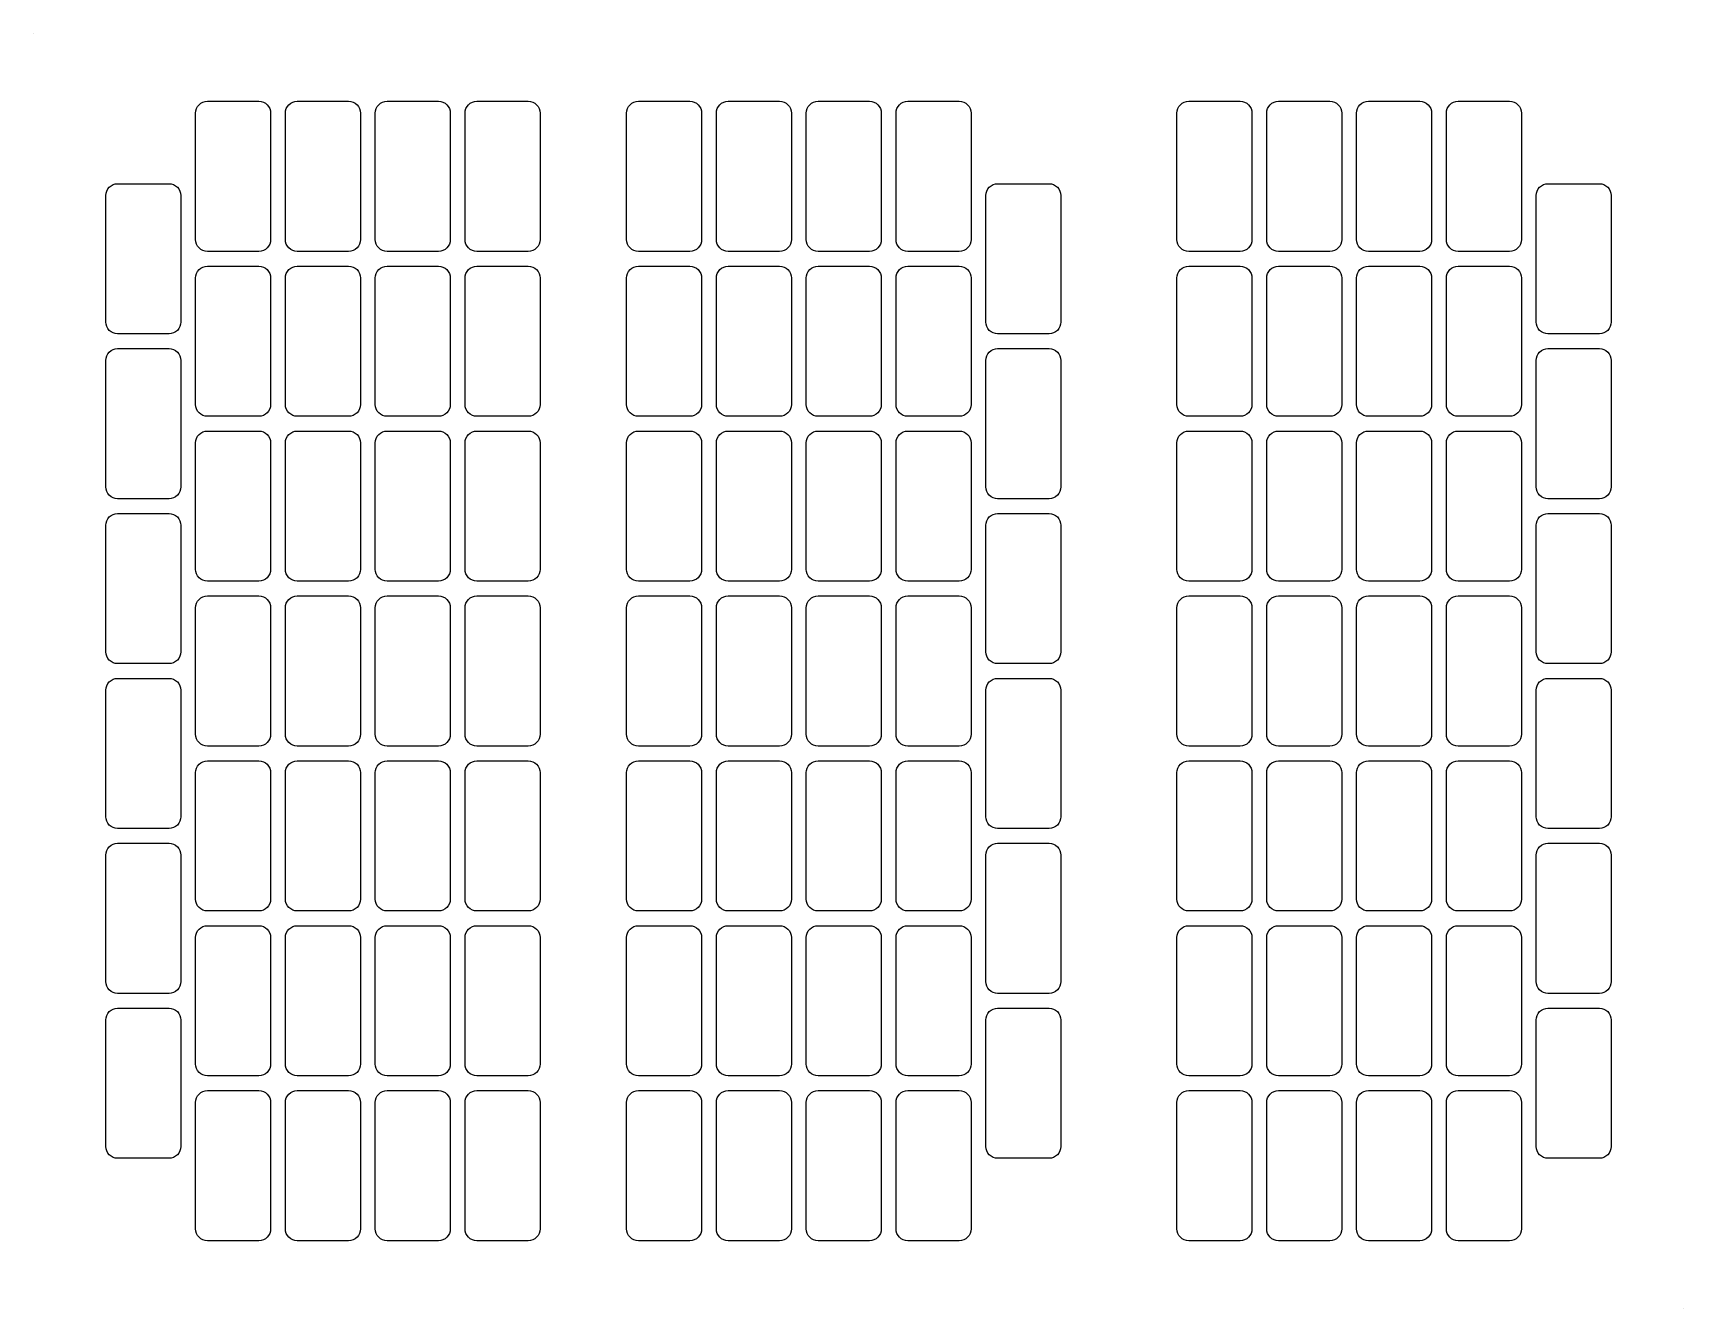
# Model space of a CAD drawing. Extents: x 0 to 279, y 0 to 216.
import ezdxf

# ---------------------------------------------------------------- set-up
doc = ezdxf.new("R2010")
doc.units = 0
doc.layers.add('ANCHOR', color=7, linetype='CONTINUOUS')
doc.layers.add('CUT', color=1, linetype='CONTINUOUS')

msp = doc.modelspace()

# ---------------------------------------------------------------- linework, layer by layer
at = {"layer": 'ANCHOR'}
for points in [[(0, 215.9), (0.01, 215.9), (0.01, 215.89), (0, 215.89)], [(279.39, 0.01), (279.4, 0.01), (279.4, 0), (279.39, 0)]]:
    msp.add_lwpolyline(points, close=True, dxfattribs=at)
at = {"layer": 'CUT'}
for points in [[(38.216, 204.35), (38.6062, 204.3116), (38.9814, 204.1978), (39.3271, 204.0129), (39.6302, 203.7642), (39.8789, 203.4611), (40.0638, 203.1154), (40.1776, 202.7402), (40.216, 202.35), (40.216, 180.95), (40.1776, 180.5598), (40.0638, 180.1846), (39.8789, 179.8389), (39.6302, 179.5358), (39.3271, 179.2871), (38.9814, 179.1022), (38.6062, 178.9884), (38.216, 178.95), (29.516, 178.95), (29.1258, 178.9884), (28.7506, 179.1022), (28.4049, 179.2871), (28.1018, 179.5358), (27.8531, 179.8389), (27.6682, 180.1846), (27.5544, 180.5598), (27.516, 180.95), (27.516, 202.35), (27.5544, 202.7402), (27.6682, 203.1154), (27.8531, 203.4611), (28.1018, 203.7642), (28.4049, 204.0129), (28.7506, 204.1978), (29.1258, 204.3116), (29.516, 204.35)], [(53.416, 204.35), (53.8062, 204.3116), (54.1814, 204.1978), (54.5271, 204.0129), (54.8302, 203.7642), (55.0789, 203.4611), (55.2638, 203.1154), (55.3776, 202.7402), (55.416, 202.35), (55.416, 180.95), (55.3776, 180.5598), (55.2638, 180.1846), (55.0789, 179.8389), (54.8302, 179.5358), (54.5271, 179.2871), (54.1814, 179.1022), (53.8062, 178.9884), (53.416, 178.95), (44.716, 178.95), (44.3258, 178.9884), (43.9506, 179.1022), (43.6049, 179.2871), (43.3018, 179.5358), (43.0531, 179.8389), (42.8682, 180.1846), (42.7544, 180.5598), (42.716, 180.95), (42.716, 202.35), (42.7544, 202.7402), (42.8682, 203.1154), (43.0531, 203.4611), (43.3018, 203.7642), (43.6049, 204.0129), (43.9506, 204.1978), (44.3258, 204.3116), (44.716, 204.35)], [(68.616, 204.35), (69.0062, 204.3116), (69.3814, 204.1978), (69.7271, 204.0129), (70.0302, 203.7642), (70.2789, 203.4611), (70.4638, 203.1154), (70.5776, 202.7402), (70.616, 202.35), (70.616, 180.95), (70.5776, 180.5598), (70.4638, 180.1846), (70.2789, 179.8389), (70.0302, 179.5358), (69.7271, 179.2871), (69.3814, 179.1022), (69.0062, 178.9884), (68.616, 178.95), (59.916, 178.95), (59.5258, 178.9884), (59.1506, 179.1022), (58.8049, 179.2871), (58.5018, 179.5358), (58.2531, 179.8389), (58.0682, 180.1846), (57.9544, 180.5598), (57.916, 180.95), (57.916, 202.35), (57.9544, 202.7402), (58.0682, 203.1154), (58.2531, 203.4611), (58.5018, 203.7642), (58.8049, 204.0129), (59.1506, 204.1978), (59.5258, 204.3116), (59.916, 204.35)], [(83.816, 204.35), (84.2062, 204.3116), (84.5814, 204.1978), (84.9271, 204.0129), (85.2302, 203.7642), (85.4789, 203.4611), (85.6638, 203.1154), (85.7776, 202.7402), (85.816, 202.35), (85.816, 180.95), (85.7776, 180.5598), (85.6638, 180.1846), (85.4789, 179.8389), (85.2302, 179.5358), (84.9271, 179.2871), (84.5814, 179.1022), (84.2062, 178.9884), (83.816, 178.95), (75.116, 178.95), (74.7258, 178.9884), (74.3506, 179.1022), (74.0049, 179.2871), (73.7018, 179.5358), (73.4531, 179.8389), (73.2682, 180.1846), (73.1544, 180.5598), (73.116, 180.95), (73.116, 202.35), (73.1544, 202.7402), (73.2682, 203.1154), (73.4531, 203.4611), (73.7018, 203.7642), (74.0049, 204.0129), (74.3506, 204.1978), (74.7258, 204.3116), (75.116, 204.35)], [(111.151, 204.35), (111.5412, 204.3116), (111.9164, 204.1978), (112.2621, 204.0129), (112.5652, 203.7642), (112.8139, 203.4611), (112.9988, 203.1154), (113.1126, 202.7402), (113.151, 202.35), (113.151, 180.95), (113.1126, 180.5598), (112.9988, 180.1846), (112.8139, 179.8389), (112.5652, 179.5358), (112.2621, 179.2871), (111.9164, 179.1022), (111.5412, 178.9884), (111.151, 178.95), (102.451, 178.95), (102.0608, 178.9884), (101.6856, 179.1022), (101.3399, 179.2871), (101.0368, 179.5358), (100.7881, 179.8389), (100.6032, 180.1846), (100.4894, 180.5598), (100.451, 180.95), (100.451, 202.35), (100.4894, 202.7402), (100.6032, 203.1154), (100.7881, 203.4611), (101.0368, 203.7642), (101.3399, 204.0129), (101.6856, 204.1978), (102.0608, 204.3116), (102.451, 204.35)], [(126.351, 204.35), (126.7412, 204.3116), (127.1164, 204.1978), (127.4621, 204.0129), (127.7652, 203.7642), (128.0139, 203.4611), (128.1988, 203.1154), (128.3126, 202.7402), (128.351, 202.35), (128.351, 180.95), (128.3126, 180.5598), (128.1988, 180.1846), (128.0139, 179.8389), (127.7652, 179.5358), (127.4621, 179.2871), (127.1164, 179.1022), (126.7412, 178.9884), (126.351, 178.95), (117.651, 178.95), (117.2608, 178.9884), (116.8856, 179.1022), (116.5399, 179.2871), (116.2368, 179.5358), (115.9881, 179.8389), (115.8032, 180.1846), (115.6894, 180.5598), (115.651, 180.95), (115.651, 202.35), (115.6894, 202.7402), (115.8032, 203.1154), (115.9881, 203.4611), (116.2368, 203.7642), (116.5399, 204.0129), (116.8856, 204.1978), (117.2608, 204.3116), (117.651, 204.35)], [(141.551, 204.35), (141.9412, 204.3116), (142.3164, 204.1978), (142.6621, 204.0129), (142.9652, 203.7642), (143.2139, 203.4611), (143.3988, 203.1154), (143.5126, 202.7402), (143.551, 202.35), (143.551, 180.95), (143.5126, 180.5598), (143.3988, 180.1846), (143.2139, 179.8389), (142.9652, 179.5358), (142.6621, 179.2871), (142.3164, 179.1022), (141.9412, 178.9884), (141.551, 178.95), (132.851, 178.95), (132.4608, 178.9884), (132.0856, 179.1022), (131.7399, 179.2871), (131.4368, 179.5358), (131.1881, 179.8389), (131.0032, 180.1846), (130.8894, 180.5598), (130.851, 180.95), (130.851, 202.35), (130.8894, 202.7402), (131.0032, 203.1154), (131.1881, 203.4611), (131.4368, 203.7642), (131.7399, 204.0129), (132.0856, 204.1978), (132.4608, 204.3116), (132.851, 204.35)], [(156.751, 204.35), (157.1412, 204.3116), (157.5164, 204.1978), (157.8621, 204.0129), (158.1652, 203.7642), (158.4139, 203.4611), (158.5988, 203.1154), (158.7126, 202.7402), (158.751, 202.35), (158.751, 180.95), (158.7126, 180.5598), (158.5988, 180.1846), (158.4139, 179.8389), (158.1652, 179.5358), (157.8621, 179.2871), (157.5164, 179.1022), (157.1412, 178.9884), (156.751, 178.95), (148.051, 178.95), (147.6608, 178.9884), (147.2856, 179.1022), (146.9399, 179.2871), (146.6368, 179.5358), (146.3881, 179.8389), (146.2032, 180.1846), (146.0894, 180.5598), (146.051, 180.95), (146.051, 202.35), (146.0894, 202.7402), (146.2032, 203.1154), (146.3881, 203.4611), (146.6368, 203.7642), (146.9399, 204.0129), (147.2856, 204.1978), (147.6608, 204.3116), (148.051, 204.35)], [(204.284, 204.35), (204.6742, 204.3116), (205.0494, 204.1978), (205.3951, 204.0129), (205.6982, 203.7642), (205.9469, 203.4611), (206.1318, 203.1154), (206.2456, 202.7402), (206.284, 202.35), (206.284, 180.95), (206.2456, 180.5598), (206.1318, 180.1846), (205.9469, 179.8389), (205.6982, 179.5358), (205.3951, 179.2871), (205.0494, 179.1022), (204.6742, 178.9884), (204.284, 178.95), (195.584, 178.95), (195.1938, 178.9884), (194.8186, 179.1022), (194.4729, 179.2871), (194.1698, 179.5358), (193.9211, 179.8389), (193.7362, 180.1846), (193.6224, 180.5598), (193.584, 180.95), (193.584, 202.35), (193.6224, 202.7402), (193.7362, 203.1154), (193.9211, 203.4611), (194.1698, 203.7642), (194.4729, 204.0129), (194.8186, 204.1978), (195.1938, 204.3116), (195.584, 204.35)], [(219.484, 204.35), (219.8742, 204.3116), (220.2494, 204.1978), (220.5951, 204.0129), (220.8982, 203.7642), (221.1469, 203.4611), (221.3318, 203.1154), (221.4456, 202.7402), (221.484, 202.35), (221.484, 180.95), (221.4456, 180.5598), (221.3318, 180.1846), (221.1469, 179.8389), (220.8982, 179.5358), (220.5951, 179.2871), (220.2494, 179.1022), (219.8742, 178.9884), (219.484, 178.95), (210.784, 178.95), (210.3938, 178.9884), (210.0186, 179.1022), (209.6729, 179.2871), (209.3698, 179.5358), (209.1211, 179.8389), (208.9362, 180.1846), (208.8224, 180.5598), (208.784, 180.95), (208.784, 202.35), (208.8224, 202.7402), (208.9362, 203.1154), (209.1211, 203.4611), (209.3698, 203.7642), (209.6729, 204.0129), (210.0186, 204.1978), (210.3938, 204.3116), (210.784, 204.35)], [(234.684, 204.35), (235.0742, 204.3116), (235.4494, 204.1978), (235.7951, 204.0129), (236.0982, 203.7642), (236.3469, 203.4611), (236.5318, 203.1154), (236.6456, 202.7402), (236.684, 202.35), (236.684, 180.95), (236.6456, 180.5598), (236.5318, 180.1846), (236.3469, 179.8389), (236.0982, 179.5358), (235.7951, 179.2871), (235.4494, 179.1022), (235.0742, 178.9884), (234.684, 178.95), (225.984, 178.95), (225.5938, 178.9884), (225.2186, 179.1022), (224.8729, 179.2871), (224.5698, 179.5358), (224.3211, 179.8389), (224.1362, 180.1846), (224.0224, 180.5598), (223.984, 180.95), (223.984, 202.35), (224.0224, 202.7402), (224.1362, 203.1154), (224.3211, 203.4611), (224.5698, 203.7642), (224.8729, 204.0129), (225.2186, 204.1978), (225.5938, 204.3116), (225.984, 204.35)], [(249.884, 204.35), (250.2742, 204.3116), (250.6494, 204.1978), (250.9951, 204.0129), (251.2982, 203.7642), (251.5469, 203.4611), (251.7318, 203.1154), (251.8456, 202.7402), (251.884, 202.35), (251.884, 180.95), (251.8456, 180.5598), (251.7318, 180.1846), (251.5469, 179.8389), (251.2982, 179.5358), (250.9951, 179.2871), (250.6494, 179.1022), (250.2742, 178.9884), (249.884, 178.95), (241.184, 178.95), (240.7938, 178.9884), (240.4186, 179.1022), (240.0729, 179.2871), (239.7698, 179.5358), (239.5211, 179.8389), (239.3362, 180.1846), (239.2224, 180.5598), (239.184, 180.95), (239.184, 202.35), (239.2224, 202.7402), (239.3362, 203.1154), (239.5211, 203.4611), (239.7698, 203.7642), (240.0729, 204.0129), (240.4186, 204.1978), (240.7938, 204.3116), (241.184, 204.35)], [(23.016, 190.4), (23.4062, 190.3616), (23.7814, 190.2478), (24.1271, 190.0629), (24.4302, 189.8142), (24.6789, 189.5111), (24.8638, 189.1654), (24.9776, 188.7902), (25.016, 188.4), (25.016, 167), (24.9776, 166.6098), (24.8638, 166.2346), (24.6789, 165.8889), (24.4302, 165.5858), (24.1271, 165.3371), (23.7814, 165.1522), (23.4062, 165.0384), (23.016, 165), (14.316, 165), (13.9258, 165.0384), (13.5506, 165.1522), (13.2049, 165.3371), (12.9018, 165.5858), (12.6531, 165.8889), (12.4682, 166.2346), (12.3544, 166.6098), (12.316, 167), (12.316, 188.4), (12.3544, 188.7902), (12.4682, 189.1654), (12.6531, 189.5111), (12.9018, 189.8142), (13.2049, 190.0629), (13.5506, 190.2478), (13.9258, 190.3616), (14.316, 190.4)], [(171.951, 190.4), (172.3412, 190.3616), (172.7164, 190.2478), (173.0621, 190.0629), (173.3652, 189.8142), (173.6139, 189.5111), (173.7988, 189.1654), (173.9126, 188.7902), (173.951, 188.4), (173.951, 167), (173.9126, 166.6098), (173.7988, 166.2346), (173.6139, 165.8889), (173.3652, 165.5858), (173.0621, 165.3371), (172.7164, 165.1522), (172.3412, 165.0384), (171.951, 165), (163.251, 165), (162.8608, 165.0384), (162.4856, 165.1522), (162.1399, 165.3371), (161.8368, 165.5858), (161.5881, 165.8889), (161.4032, 166.2346), (161.2894, 166.6098), (161.251, 167), (161.251, 188.4), (161.2894, 188.7902), (161.4032, 189.1654), (161.5881, 189.5111), (161.8368, 189.8142), (162.1399, 190.0629), (162.4856, 190.2478), (162.8608, 190.3616), (163.251, 190.4)], [(265.084, 190.4), (265.4742, 190.3616), (265.8494, 190.2478), (266.1951, 190.0629), (266.4982, 189.8142), (266.7469, 189.5111), (266.9318, 189.1654), (267.0456, 188.7902), (267.084, 188.4), (267.084, 167), (267.0456, 166.6098), (266.9318, 166.2346), (266.7469, 165.8889), (266.4982, 165.5858), (266.1951, 165.3371), (265.8494, 165.1522), (265.4742, 165.0384), (265.084, 165), (256.384, 165), (255.9938, 165.0384), (255.6186, 165.1522), (255.2729, 165.3371), (254.9698, 165.5858), (254.7211, 165.8889), (254.5362, 166.2346), (254.4224, 166.6098), (254.384, 167), (254.384, 188.4), (254.4224, 188.7902), (254.5362, 189.1654), (254.7211, 189.5111), (254.9698, 189.8142), (255.2729, 190.0629), (255.6186, 190.2478), (255.9938, 190.3616), (256.384, 190.4)], [(38.216, 176.45), (38.6062, 176.4116), (38.9814, 176.2978), (39.3271, 176.1129), (39.6302, 175.8642), (39.8789, 175.5611), (40.0638, 175.2154), (40.1776, 174.8402), (40.216, 174.45), (40.216, 153.05), (40.1776, 152.6598), (40.0638, 152.2846), (39.8789, 151.9389), (39.6302, 151.6358), (39.3271, 151.3871), (38.9814, 151.2022), (38.6062, 151.0884), (38.216, 151.05), (29.516, 151.05), (29.1258, 151.0884), (28.7506, 151.2022), (28.4049, 151.3871), (28.1018, 151.6358), (27.8531, 151.9389), (27.6682, 152.2846), (27.5544, 152.6598), (27.516, 153.05), (27.516, 174.45), (27.5544, 174.8402), (27.6682, 175.2154), (27.8531, 175.5611), (28.1018, 175.8642), (28.4049, 176.1129), (28.7506, 176.2978), (29.1258, 176.4116), (29.516, 176.45)], [(53.416, 176.45), (53.8062, 176.4116), (54.1814, 176.2978), (54.5271, 176.1129), (54.8302, 175.8642), (55.0789, 175.5611), (55.2638, 175.2154), (55.3776, 174.8402), (55.416, 174.45), (55.416, 153.05), (55.3776, 152.6598), (55.2638, 152.2846), (55.0789, 151.9389), (54.8302, 151.6358), (54.5271, 151.3871), (54.1814, 151.2022), (53.8062, 151.0884), (53.416, 151.05), (44.716, 151.05), (44.3258, 151.0884), (43.9506, 151.2022), (43.6049, 151.3871), (43.3018, 151.6358), (43.0531, 151.9389), (42.8682, 152.2846), (42.7544, 152.6598), (42.716, 153.05), (42.716, 174.45), (42.7544, 174.8402), (42.8682, 175.2154), (43.0531, 175.5611), (43.3018, 175.8642), (43.6049, 176.1129), (43.9506, 176.2978), (44.3258, 176.4116), (44.716, 176.45)], [(68.616, 176.45), (69.0062, 176.4116), (69.3814, 176.2978), (69.7271, 176.1129), (70.0302, 175.8642), (70.2789, 175.5611), (70.4638, 175.2154), (70.5776, 174.8402), (70.616, 174.45), (70.616, 153.05), (70.5776, 152.6598), (70.4638, 152.2846), (70.2789, 151.9389), (70.0302, 151.6358), (69.7271, 151.3871), (69.3814, 151.2022), (69.0062, 151.0884), (68.616, 151.05), (59.916, 151.05), (59.5258, 151.0884), (59.1506, 151.2022), (58.8049, 151.3871), (58.5018, 151.6358), (58.2531, 151.9389), (58.0682, 152.2846), (57.9544, 152.6598), (57.916, 153.05), (57.916, 174.45), (57.9544, 174.8402), (58.0682, 175.2154), (58.2531, 175.5611), (58.5018, 175.8642), (58.8049, 176.1129), (59.1506, 176.2978), (59.5258, 176.4116), (59.916, 176.45)], [(83.816, 176.45), (84.2062, 176.4116), (84.5814, 176.2978), (84.9271, 176.1129), (85.2302, 175.8642), (85.4789, 175.5611), (85.6638, 175.2154), (85.7776, 174.8402), (85.816, 174.45), (85.816, 153.05), (85.7776, 152.6598), (85.6638, 152.2846), (85.4789, 151.9389), (85.2302, 151.6358), (84.9271, 151.3871), (84.5814, 151.2022), (84.2062, 151.0884), (83.816, 151.05), (75.116, 151.05), (74.7258, 151.0884), (74.3506, 151.2022), (74.0049, 151.3871), (73.7018, 151.6358), (73.4531, 151.9389), (73.2682, 152.2846), (73.1544, 152.6598), (73.116, 153.05), (73.116, 174.45), (73.1544, 174.8402), (73.2682, 175.2154), (73.4531, 175.5611), (73.7018, 175.8642), (74.0049, 176.1129), (74.3506, 176.2978), (74.7258, 176.4116), (75.116, 176.45)], [(111.151, 176.45), (111.5412, 176.4116), (111.9164, 176.2978), (112.2621, 176.1129), (112.5652, 175.8642), (112.8139, 175.5611), (112.9988, 175.2154), (113.1126, 174.8402), (113.151, 174.45), (113.151, 153.05), (113.1126, 152.6598), (112.9988, 152.2846), (112.8139, 151.9389), (112.5652, 151.6358), (112.2621, 151.3871), (111.9164, 151.2022), (111.5412, 151.0884), (111.151, 151.05), (102.451, 151.05), (102.0608, 151.0884), (101.6856, 151.2022), (101.3399, 151.3871), (101.0368, 151.6358), (100.7881, 151.9389), (100.6032, 152.2846), (100.4894, 152.6598), (100.451, 153.05), (100.451, 174.45), (100.4894, 174.8402), (100.6032, 175.2154), (100.7881, 175.5611), (101.0368, 175.8642), (101.3399, 176.1129), (101.6856, 176.2978), (102.0608, 176.4116), (102.451, 176.45)], [(126.351, 176.45), (126.7412, 176.4116), (127.1164, 176.2978), (127.4621, 176.1129), (127.7652, 175.8642), (128.0139, 175.5611), (128.1988, 175.2154), (128.3126, 174.8402), (128.351, 174.45), (128.351, 153.05), (128.3126, 152.6598), (128.1988, 152.2846), (128.0139, 151.9389), (127.7652, 151.6358), (127.4621, 151.3871), (127.1164, 151.2022), (126.7412, 151.0884), (126.351, 151.05), (117.651, 151.05), (117.2608, 151.0884), (116.8856, 151.2022), (116.5399, 151.3871), (116.2368, 151.6358), (115.9881, 151.9389), (115.8032, 152.2846), (115.6894, 152.6598), (115.651, 153.05), (115.651, 174.45), (115.6894, 174.8402), (115.8032, 175.2154), (115.9881, 175.5611), (116.2368, 175.8642), (116.5399, 176.1129), (116.8856, 176.2978), (117.2608, 176.4116), (117.651, 176.45)], [(141.551, 176.45), (141.9412, 176.4116), (142.3164, 176.2978), (142.6621, 176.1129), (142.9652, 175.8642), (143.2139, 175.5611), (143.3988, 175.2154), (143.5126, 174.8402), (143.551, 174.45), (143.551, 153.05), (143.5126, 152.6598), (143.3988, 152.2846), (143.2139, 151.9389), (142.9652, 151.6358), (142.6621, 151.3871), (142.3164, 151.2022), (141.9412, 151.0884), (141.551, 151.05), (132.851, 151.05), (132.4608, 151.0884), (132.0856, 151.2022), (131.7399, 151.3871), (131.4368, 151.6358), (131.1881, 151.9389), (131.0032, 152.2846), (130.8894, 152.6598), (130.851, 153.05), (130.851, 174.45), (130.8894, 174.8402), (131.0032, 175.2154), (131.1881, 175.5611), (131.4368, 175.8642), (131.7399, 176.1129), (132.0856, 176.2978), (132.4608, 176.4116), (132.851, 176.45)], [(156.751, 176.45), (157.1412, 176.4116), (157.5164, 176.2978), (157.8621, 176.1129), (158.1652, 175.8642), (158.4139, 175.5611), (158.5988, 175.2154), (158.7126, 174.8402), (158.751, 174.45), (158.751, 153.05), (158.7126, 152.6598), (158.5988, 152.2846), (158.4139, 151.9389), (158.1652, 151.6358), (157.8621, 151.3871), (157.5164, 151.2022), (157.1412, 151.0884), (156.751, 151.05), (148.051, 151.05), (147.6608, 151.0884), (147.2856, 151.2022), (146.9399, 151.3871), (146.6368, 151.6358), (146.3881, 151.9389), (146.2032, 152.2846), (146.0894, 152.6598), (146.051, 153.05), (146.051, 174.45), (146.0894, 174.8402), (146.2032, 175.2154), (146.3881, 175.5611), (146.6368, 175.8642), (146.9399, 176.1129), (147.2856, 176.2978), (147.6608, 176.4116), (148.051, 176.45)], [(204.284, 176.45), (204.6742, 176.4116), (205.0494, 176.2978), (205.3951, 176.1129), (205.6982, 175.8642), (205.9469, 175.5611), (206.1318, 175.2154), (206.2456, 174.8402), (206.284, 174.45), (206.284, 153.05), (206.2456, 152.6598), (206.1318, 152.2846), (205.9469, 151.9389), (205.6982, 151.6358), (205.3951, 151.3871), (205.0494, 151.2022), (204.6742, 151.0884), (204.284, 151.05), (195.584, 151.05), (195.1938, 151.0884), (194.8186, 151.2022), (194.4729, 151.3871), (194.1698, 151.6358), (193.9211, 151.9389), (193.7362, 152.2846), (193.6224, 152.6598), (193.584, 153.05), (193.584, 174.45), (193.6224, 174.8402), (193.7362, 175.2154), (193.9211, 175.5611), (194.1698, 175.8642), (194.4729, 176.1129), (194.8186, 176.2978), (195.1938, 176.4116), (195.584, 176.45)], [(219.484, 176.45), (219.8742, 176.4116), (220.2494, 176.2978), (220.5951, 176.1129), (220.8982, 175.8642), (221.1469, 175.5611), (221.3318, 175.2154), (221.4456, 174.8402), (221.484, 174.45), (221.484, 153.05), (221.4456, 152.6598), (221.3318, 152.2846), (221.1469, 151.9389), (220.8982, 151.6358), (220.5951, 151.3871), (220.2494, 151.2022), (219.8742, 151.0884), (219.484, 151.05), (210.784, 151.05), (210.3938, 151.0884), (210.0186, 151.2022), (209.6729, 151.3871), (209.3698, 151.6358), (209.1211, 151.9389), (208.9362, 152.2846), (208.8224, 152.6598), (208.784, 153.05), (208.784, 174.45), (208.8224, 174.8402), (208.9362, 175.2154), (209.1211, 175.5611), (209.3698, 175.8642), (209.6729, 176.1129), (210.0186, 176.2978), (210.3938, 176.4116), (210.784, 176.45)], [(234.684, 176.45), (235.0742, 176.4116), (235.4494, 176.2978), (235.7951, 176.1129), (236.0982, 175.8642), (236.3469, 175.5611), (236.5318, 175.2154), (236.6456, 174.8402), (236.684, 174.45), (236.684, 153.05), (236.6456, 152.6598), (236.5318, 152.2846), (236.3469, 151.9389), (236.0982, 151.6358), (235.7951, 151.3871), (235.4494, 151.2022), (235.0742, 151.0884), (234.684, 151.05), (225.984, 151.05), (225.5938, 151.0884), (225.2186, 151.2022), (224.8729, 151.3871), (224.5698, 151.6358), (224.3211, 151.9389), (224.1362, 152.2846), (224.0224, 152.6598), (223.984, 153.05), (223.984, 174.45), (224.0224, 174.8402), (224.1362, 175.2154), (224.3211, 175.5611), (224.5698, 175.8642), (224.8729, 176.1129), (225.2186, 176.2978), (225.5938, 176.4116), (225.984, 176.45)], [(249.884, 176.45), (250.2742, 176.4116), (250.6494, 176.2978), (250.9951, 176.1129), (251.2982, 175.8642), (251.5469, 175.5611), (251.7318, 175.2154), (251.8456, 174.8402), (251.884, 174.45), (251.884, 153.05), (251.8456, 152.6598), (251.7318, 152.2846), (251.5469, 151.9389), (251.2982, 151.6358), (250.9951, 151.3871), (250.6494, 151.2022), (250.2742, 151.0884), (249.884, 151.05), (241.184, 151.05), (240.7938, 151.0884), (240.4186, 151.2022), (240.0729, 151.3871), (239.7698, 151.6358), (239.5211, 151.9389), (239.3362, 152.2846), (239.2224, 152.6598), (239.184, 153.05), (239.184, 174.45), (239.2224, 174.8402), (239.3362, 175.2154), (239.5211, 175.5611), (239.7698, 175.8642), (240.0729, 176.1129), (240.4186, 176.2978), (240.7938, 176.4116), (241.184, 176.45)], [(23.016, 162.5), (23.4062, 162.4616), (23.7814, 162.3478), (24.1271, 162.1629), (24.4302, 161.9142), (24.6789, 161.6111), (24.8638, 161.2654), (24.9776, 160.8902), (25.016, 160.5), (25.016, 139.1), (24.9776, 138.7098), (24.8638, 138.3346), (24.6789, 137.9889), (24.4302, 137.6858), (24.1271, 137.4371), (23.7814, 137.2522), (23.4062, 137.1384), (23.016, 137.1), (14.316, 137.1), (13.9258, 137.1384), (13.5506, 137.2522), (13.2049, 137.4371), (12.9018, 137.6858), (12.6531, 137.9889), (12.4682, 138.3346), (12.3544, 138.7098), (12.316, 139.1), (12.316, 160.5), (12.3544, 160.8902), (12.4682, 161.2654), (12.6531, 161.6111), (12.9018, 161.9142), (13.2049, 162.1629), (13.5506, 162.3478), (13.9258, 162.4616), (14.316, 162.5)], [(171.951, 162.5), (172.3412, 162.4616), (172.7164, 162.3478), (173.0621, 162.1629), (173.3652, 161.9142), (173.6139, 161.6111), (173.7988, 161.2654), (173.9126, 160.8902), (173.951, 160.5), (173.951, 139.1), (173.9126, 138.7098), (173.7988, 138.3346), (173.6139, 137.9889), (173.3652, 137.6858), (173.0621, 137.4371), (172.7164, 137.2522), (172.3412, 137.1384), (171.951, 137.1), (163.251, 137.1), (162.8608, 137.1384), (162.4856, 137.2522), (162.1399, 137.4371), (161.8368, 137.6858), (161.5881, 137.9889), (161.4032, 138.3346), (161.2894, 138.7098), (161.251, 139.1), (161.251, 160.5), (161.2894, 160.8902), (161.4032, 161.2654), (161.5881, 161.6111), (161.8368, 161.9142), (162.1399, 162.1629), (162.4856, 162.3478), (162.8608, 162.4616), (163.251, 162.5)], [(265.084, 162.5), (265.4742, 162.4616), (265.8494, 162.3478), (266.1951, 162.1629), (266.4982, 161.9142), (266.7469, 161.6111), (266.9318, 161.2654), (267.0456, 160.8902), (267.084, 160.5), (267.084, 139.1), (267.0456, 138.7098), (266.9318, 138.3346), (266.7469, 137.9889), (266.4982, 137.6858), (266.1951, 137.4371), (265.8494, 137.2522), (265.4742, 137.1384), (265.084, 137.1), (256.384, 137.1), (255.9938, 137.1384), (255.6186, 137.2522), (255.2729, 137.4371), (254.9698, 137.6858), (254.7211, 137.9889), (254.5362, 138.3346), (254.4224, 138.7098), (254.384, 139.1), (254.384, 160.5), (254.4224, 160.8902), (254.5362, 161.2654), (254.7211, 161.6111), (254.9698, 161.9142), (255.2729, 162.1629), (255.6186, 162.3478), (255.9938, 162.4616), (256.384, 162.5)], [(38.216, 148.55), (38.6062, 148.5116), (38.9814, 148.3978), (39.3271, 148.2129), (39.6302, 147.9642), (39.8789, 147.6611), (40.0638, 147.3154), (40.1776, 146.9402), (40.216, 146.55), (40.216, 125.15), (40.1776, 124.7598), (40.0638, 124.3846), (39.8789, 124.0389), (39.6302, 123.7358), (39.3271, 123.4871), (38.9814, 123.3022), (38.6062, 123.1884), (38.216, 123.15), (29.516, 123.15), (29.1258, 123.1884), (28.7506, 123.3022), (28.4049, 123.4871), (28.1018, 123.7358), (27.8531, 124.0389), (27.6682, 124.3846), (27.5544, 124.7598), (27.516, 125.15), (27.516, 146.55), (27.5544, 146.9402), (27.6682, 147.3154), (27.8531, 147.6611), (28.1018, 147.9642), (28.4049, 148.2129), (28.7506, 148.3978), (29.1258, 148.5116), (29.516, 148.55)], [(53.416, 148.55), (53.8062, 148.5116), (54.1814, 148.3978), (54.5271, 148.2129), (54.8302, 147.9642), (55.0789, 147.6611), (55.2638, 147.3154), (55.3776, 146.9402), (55.416, 146.55), (55.416, 125.15), (55.3776, 124.7598), (55.2638, 124.3846), (55.0789, 124.0389), (54.8302, 123.7358), (54.5271, 123.4871), (54.1814, 123.3022), (53.8062, 123.1884), (53.416, 123.15), (44.716, 123.15), (44.3258, 123.1884), (43.9506, 123.3022), (43.6049, 123.4871), (43.3018, 123.7358), (43.0531, 124.0389), (42.8682, 124.3846), (42.7544, 124.7598), (42.716, 125.15), (42.716, 146.55), (42.7544, 146.9402), (42.8682, 147.3154), (43.0531, 147.6611), (43.3018, 147.9642), (43.6049, 148.2129), (43.9506, 148.3978), (44.3258, 148.5116), (44.716, 148.55)], [(68.616, 148.55), (69.0062, 148.5116), (69.3814, 148.3978), (69.7271, 148.2129), (70.0302, 147.9642), (70.2789, 147.6611), (70.4638, 147.3154), (70.5776, 146.9402), (70.616, 146.55), (70.616, 125.15), (70.5776, 124.7598), (70.4638, 124.3846), (70.2789, 124.0389), (70.0302, 123.7358), (69.7271, 123.4871), (69.3814, 123.3022), (69.0062, 123.1884), (68.616, 123.15), (59.916, 123.15), (59.5258, 123.1884), (59.1506, 123.3022), (58.8049, 123.4871), (58.5018, 123.7358), (58.2531, 124.0389), (58.0682, 124.3846), (57.9544, 124.7598), (57.916, 125.15), (57.916, 146.55), (57.9544, 146.9402), (58.0682, 147.3154), (58.2531, 147.6611), (58.5018, 147.9642), (58.8049, 148.2129), (59.1506, 148.3978), (59.5258, 148.5116), (59.916, 148.55)], [(83.816, 148.55), (84.2062, 148.5116), (84.5814, 148.3978), (84.9271, 148.2129), (85.2302, 147.9642), (85.4789, 147.6611), (85.6638, 147.3154), (85.7776, 146.9402), (85.816, 146.55), (85.816, 125.15), (85.7776, 124.7598), (85.6638, 124.3846), (85.4789, 124.0389), (85.2302, 123.7358), (84.9271, 123.4871), (84.5814, 123.3022), (84.2062, 123.1884), (83.816, 123.15), (75.116, 123.15), (74.7258, 123.1884), (74.3506, 123.3022), (74.0049, 123.4871), (73.7018, 123.7358), (73.4531, 124.0389), (73.2682, 124.3846), (73.1544, 124.7598), (73.116, 125.15), (73.116, 146.55), (73.1544, 146.9402), (73.2682, 147.3154), (73.4531, 147.6611), (73.7018, 147.9642), (74.0049, 148.2129), (74.3506, 148.3978), (74.7258, 148.5116), (75.116, 148.55)], [(111.151, 148.55), (111.5412, 148.5116), (111.9164, 148.3978), (112.2621, 148.2129), (112.5652, 147.9642), (112.8139, 147.6611), (112.9988, 147.3154), (113.1126, 146.9402), (113.151, 146.55), (113.151, 125.15), (113.1126, 124.7598), (112.9988, 124.3846), (112.8139, 124.0389), (112.5652, 123.7358), (112.2621, 123.4871), (111.9164, 123.3022), (111.5412, 123.1884), (111.151, 123.15), (102.451, 123.15), (102.0608, 123.1884), (101.6856, 123.3022), (101.3399, 123.4871), (101.0368, 123.7358), (100.7881, 124.0389), (100.6032, 124.3846), (100.4894, 124.7598), (100.451, 125.15), (100.451, 146.55), (100.4894, 146.9402), (100.6032, 147.3154), (100.7881, 147.6611), (101.0368, 147.9642), (101.3399, 148.2129), (101.6856, 148.3978), (102.0608, 148.5116), (102.451, 148.55)], [(126.351, 148.55), (126.7412, 148.5116), (127.1164, 148.3978), (127.4621, 148.2129), (127.7652, 147.9642), (128.0139, 147.6611), (128.1988, 147.3154), (128.3126, 146.9402), (128.351, 146.55), (128.351, 125.15), (128.3126, 124.7598), (128.1988, 124.3846), (128.0139, 124.0389), (127.7652, 123.7358), (127.4621, 123.4871), (127.1164, 123.3022), (126.7412, 123.1884), (126.351, 123.15), (117.651, 123.15), (117.2608, 123.1884), (116.8856, 123.3022), (116.5399, 123.4871), (116.2368, 123.7358), (115.9881, 124.0389), (115.8032, 124.3846), (115.6894, 124.7598), (115.651, 125.15), (115.651, 146.55), (115.6894, 146.9402), (115.8032, 147.3154), (115.9881, 147.6611), (116.2368, 147.9642), (116.5399, 148.2129), (116.8856, 148.3978), (117.2608, 148.5116), (117.651, 148.55)], [(141.551, 148.55), (141.9412, 148.5116), (142.3164, 148.3978), (142.6621, 148.2129), (142.9652, 147.9642), (143.2139, 147.6611), (143.3988, 147.3154), (143.5126, 146.9402), (143.551, 146.55), (143.551, 125.15), (143.5126, 124.7598), (143.3988, 124.3846), (143.2139, 124.0389), (142.9652, 123.7358), (142.6621, 123.4871), (142.3164, 123.3022), (141.9412, 123.1884), (141.551, 123.15), (132.851, 123.15), (132.4608, 123.1884), (132.0856, 123.3022), (131.7399, 123.4871), (131.4368, 123.7358), (131.1881, 124.0389), (131.0032, 124.3846), (130.8894, 124.7598), (130.851, 125.15), (130.851, 146.55), (130.8894, 146.9402), (131.0032, 147.3154), (131.1881, 147.6611), (131.4368, 147.9642), (131.7399, 148.2129), (132.0856, 148.3978), (132.4608, 148.5116), (132.851, 148.55)], [(156.751, 148.55), (157.1412, 148.5116), (157.5164, 148.3978), (157.8621, 148.2129), (158.1652, 147.9642), (158.4139, 147.6611), (158.5988, 147.3154), (158.7126, 146.9402), (158.751, 146.55), (158.751, 125.15), (158.7126, 124.7598), (158.5988, 124.3846), (158.4139, 124.0389), (158.1652, 123.7358), (157.8621, 123.4871), (157.5164, 123.3022), (157.1412, 123.1884), (156.751, 123.15), (148.051, 123.15), (147.6608, 123.1884), (147.2856, 123.3022), (146.9399, 123.4871), (146.6368, 123.7358), (146.3881, 124.0389), (146.2032, 124.3846), (146.0894, 124.7598), (146.051, 125.15), (146.051, 146.55), (146.0894, 146.9402), (146.2032, 147.3154), (146.3881, 147.6611), (146.6368, 147.9642), (146.9399, 148.2129), (147.2856, 148.3978), (147.6608, 148.5116), (148.051, 148.55)], [(204.284, 148.55), (204.6742, 148.5116), (205.0494, 148.3978), (205.3951, 148.2129), (205.6982, 147.9642), (205.9469, 147.6611), (206.1318, 147.3154), (206.2456, 146.9402), (206.284, 146.55), (206.284, 125.15), (206.2456, 124.7598), (206.1318, 124.3846), (205.9469, 124.0389), (205.6982, 123.7358), (205.3951, 123.4871), (205.0494, 123.3022), (204.6742, 123.1884), (204.284, 123.15), (195.584, 123.15), (195.1938, 123.1884), (194.8186, 123.3022), (194.4729, 123.4871), (194.1698, 123.7358), (193.9211, 124.0389), (193.7362, 124.3846), (193.6224, 124.7598), (193.584, 125.15), (193.584, 146.55), (193.6224, 146.9402), (193.7362, 147.3154), (193.9211, 147.6611), (194.1698, 147.9642), (194.4729, 148.2129), (194.8186, 148.3978), (195.1938, 148.5116), (195.584, 148.55)], [(219.484, 148.55), (219.8742, 148.5116), (220.2494, 148.3978), (220.5951, 148.2129), (220.8982, 147.9642), (221.1469, 147.6611), (221.3318, 147.3154), (221.4456, 146.9402), (221.484, 146.55), (221.484, 125.15), (221.4456, 124.7598), (221.3318, 124.3846), (221.1469, 124.0389), (220.8982, 123.7358), (220.5951, 123.4871), (220.2494, 123.3022), (219.8742, 123.1884), (219.484, 123.15), (210.784, 123.15), (210.3938, 123.1884), (210.0186, 123.3022), (209.6729, 123.4871), (209.3698, 123.7358), (209.1211, 124.0389), (208.9362, 124.3846), (208.8224, 124.7598), (208.784, 125.15), (208.784, 146.55), (208.8224, 146.9402), (208.9362, 147.3154), (209.1211, 147.6611), (209.3698, 147.9642), (209.6729, 148.2129), (210.0186, 148.3978), (210.3938, 148.5116), (210.784, 148.55)], [(234.684, 148.55), (235.0742, 148.5116), (235.4494, 148.3978), (235.7951, 148.2129), (236.0982, 147.9642), (236.3469, 147.6611), (236.5318, 147.3154), (236.6456, 146.9402), (236.684, 146.55), (236.684, 125.15), (236.6456, 124.7598), (236.5318, 124.3846), (236.3469, 124.0389), (236.0982, 123.7358), (235.7951, 123.4871), (235.4494, 123.3022), (235.0742, 123.1884), (234.684, 123.15), (225.984, 123.15), (225.5938, 123.1884), (225.2186, 123.3022), (224.8729, 123.4871), (224.5698, 123.7358), (224.3211, 124.0389), (224.1362, 124.3846), (224.0224, 124.7598), (223.984, 125.15), (223.984, 146.55), (224.0224, 146.9402), (224.1362, 147.3154), (224.3211, 147.6611), (224.5698, 147.9642), (224.8729, 148.2129), (225.2186, 148.3978), (225.5938, 148.5116), (225.984, 148.55)], [(249.884, 148.55), (250.2742, 148.5116), (250.6494, 148.3978), (250.9951, 148.2129), (251.2982, 147.9642), (251.5469, 147.6611), (251.7318, 147.3154), (251.8456, 146.9402), (251.884, 146.55), (251.884, 125.15), (251.8456, 124.7598), (251.7318, 124.3846), (251.5469, 124.0389), (251.2982, 123.7358), (250.9951, 123.4871), (250.6494, 123.3022), (250.2742, 123.1884), (249.884, 123.15), (241.184, 123.15), (240.7938, 123.1884), (240.4186, 123.3022), (240.0729, 123.4871), (239.7698, 123.7358), (239.5211, 124.0389), (239.3362, 124.3846), (239.2224, 124.7598), (239.184, 125.15), (239.184, 146.55), (239.2224, 146.9402), (239.3362, 147.3154), (239.5211, 147.6611), (239.7698, 147.9642), (240.0729, 148.2129), (240.4186, 148.3978), (240.7938, 148.5116), (241.184, 148.55)], [(23.016, 134.6), (23.4062, 134.5616), (23.7814, 134.4478), (24.1271, 134.2629), (24.4302, 134.0142), (24.6789, 133.7111), (24.8638, 133.3654), (24.9776, 132.9902), (25.016, 132.6), (25.016, 111.2), (24.9776, 110.8098), (24.8638, 110.4346), (24.6789, 110.0889), (24.4302, 109.7858), (24.1271, 109.5371), (23.7814, 109.3522), (23.4062, 109.2384), (23.016, 109.2), (14.316, 109.2), (13.9258, 109.2384), (13.5506, 109.3522), (13.2049, 109.5371), (12.9018, 109.7858), (12.6531, 110.0889), (12.4682, 110.4346), (12.3544, 110.8098), (12.316, 111.2), (12.316, 132.6), (12.3544, 132.9902), (12.4682, 133.3654), (12.6531, 133.7111), (12.9018, 134.0142), (13.2049, 134.2629), (13.5506, 134.4478), (13.9258, 134.5616), (14.316, 134.6)], [(171.951, 134.6), (172.3412, 134.5616), (172.7164, 134.4478), (173.0621, 134.2629), (173.3652, 134.0142), (173.6139, 133.7111), (173.7988, 133.3654), (173.9126, 132.9902), (173.951, 132.6), (173.951, 111.2), (173.9126, 110.8098), (173.7988, 110.4346), (173.6139, 110.0889), (173.3652, 109.7858), (173.0621, 109.5371), (172.7164, 109.3522), (172.3412, 109.2384), (171.951, 109.2), (163.251, 109.2), (162.8608, 109.2384), (162.4856, 109.3522), (162.1399, 109.5371), (161.8368, 109.7858), (161.5881, 110.0889), (161.4032, 110.4346), (161.2894, 110.8098), (161.251, 111.2), (161.251, 132.6), (161.2894, 132.9902), (161.4032, 133.3654), (161.5881, 133.7111), (161.8368, 134.0142), (162.1399, 134.2629), (162.4856, 134.4478), (162.8608, 134.5616), (163.251, 134.6)], [(265.084, 134.6), (265.4742, 134.5616), (265.8494, 134.4478), (266.1951, 134.2629), (266.4982, 134.0142), (266.7469, 133.7111), (266.9318, 133.3654), (267.0456, 132.9902), (267.084, 132.6), (267.084, 111.2), (267.0456, 110.8098), (266.9318, 110.4346), (266.7469, 110.0889), (266.4982, 109.7858), (266.1951, 109.5371), (265.8494, 109.3522), (265.4742, 109.2384), (265.084, 109.2), (256.384, 109.2), (255.9938, 109.2384), (255.6186, 109.3522), (255.2729, 109.5371), (254.9698, 109.7858), (254.7211, 110.0889), (254.5362, 110.4346), (254.4224, 110.8098), (254.384, 111.2), (254.384, 132.6), (254.4224, 132.9902), (254.5362, 133.3654), (254.7211, 133.7111), (254.9698, 134.0142), (255.2729, 134.2629), (255.6186, 134.4478), (255.9938, 134.5616), (256.384, 134.6)], [(38.216, 120.65), (38.6062, 120.6116), (38.9814, 120.4978), (39.3271, 120.3129), (39.6302, 120.0642), (39.8789, 119.7611), (40.0638, 119.4154), (40.1776, 119.0402), (40.216, 118.65), (40.216, 97.25), (40.1776, 96.8598), (40.0638, 96.4846), (39.8789, 96.1389), (39.6302, 95.8358), (39.3271, 95.5871), (38.9814, 95.4022), (38.6062, 95.2884), (38.216, 95.25), (29.516, 95.25), (29.1258, 95.2884), (28.7506, 95.4022), (28.4049, 95.5871), (28.1018, 95.8358), (27.8531, 96.1389), (27.6682, 96.4846), (27.5544, 96.8598), (27.516, 97.25), (27.516, 118.65), (27.5544, 119.0402), (27.6682, 119.4154), (27.8531, 119.7611), (28.1018, 120.0642), (28.4049, 120.3129), (28.7506, 120.4978), (29.1258, 120.6116), (29.516, 120.65)], [(53.416, 120.65), (53.8062, 120.6116), (54.1814, 120.4978), (54.5271, 120.3129), (54.8302, 120.0642), (55.0789, 119.7611), (55.2638, 119.4154), (55.3776, 119.0402), (55.416, 118.65), (55.416, 97.25), (55.3776, 96.8598), (55.2638, 96.4846), (55.0789, 96.1389), (54.8302, 95.8358), (54.5271, 95.5871), (54.1814, 95.4022), (53.8062, 95.2884), (53.416, 95.25), (44.716, 95.25), (44.3258, 95.2884), (43.9506, 95.4022), (43.6049, 95.5871), (43.3018, 95.8358), (43.0531, 96.1389), (42.8682, 96.4846), (42.7544, 96.8598), (42.716, 97.25), (42.716, 118.65), (42.7544, 119.0402), (42.8682, 119.4154), (43.0531, 119.7611), (43.3018, 120.0642), (43.6049, 120.3129), (43.9506, 120.4978), (44.3258, 120.6116), (44.716, 120.65)], [(68.616, 120.65), (69.0062, 120.6116), (69.3814, 120.4978), (69.7271, 120.3129), (70.0302, 120.0642), (70.2789, 119.7611), (70.4638, 119.4154), (70.5776, 119.0402), (70.616, 118.65), (70.616, 97.25), (70.5776, 96.8598), (70.4638, 96.4846), (70.2789, 96.1389), (70.0302, 95.8358), (69.7271, 95.5871), (69.3814, 95.4022), (69.0062, 95.2884), (68.616, 95.25), (59.916, 95.25), (59.5258, 95.2884), (59.1506, 95.4022), (58.8049, 95.5871), (58.5018, 95.8358), (58.2531, 96.1389), (58.0682, 96.4846), (57.9544, 96.8598), (57.916, 97.25), (57.916, 118.65), (57.9544, 119.0402), (58.0682, 119.4154), (58.2531, 119.7611), (58.5018, 120.0642), (58.8049, 120.3129), (59.1506, 120.4978), (59.5258, 120.6116), (59.916, 120.65)], [(83.816, 120.65), (84.2062, 120.6116), (84.5814, 120.4978), (84.9271, 120.3129), (85.2302, 120.0642), (85.4789, 119.7611), (85.6638, 119.4154), (85.7776, 119.0402), (85.816, 118.65), (85.816, 97.25), (85.7776, 96.8598), (85.6638, 96.4846), (85.4789, 96.1389), (85.2302, 95.8358), (84.9271, 95.5871), (84.5814, 95.4022), (84.2062, 95.2884), (83.816, 95.25), (75.116, 95.25), (74.7258, 95.2884), (74.3506, 95.4022), (74.0049, 95.5871), (73.7018, 95.8358), (73.4531, 96.1389), (73.2682, 96.4846), (73.1544, 96.8598), (73.116, 97.25), (73.116, 118.65), (73.1544, 119.0402), (73.2682, 119.4154), (73.4531, 119.7611), (73.7018, 120.0642), (74.0049, 120.3129), (74.3506, 120.4978), (74.7258, 120.6116), (75.116, 120.65)], [(111.151, 120.65), (111.5412, 120.6116), (111.9164, 120.4978), (112.2621, 120.3129), (112.5652, 120.0642), (112.8139, 119.7611), (112.9988, 119.4154), (113.1126, 119.0402), (113.151, 118.65), (113.151, 97.25), (113.1126, 96.8598), (112.9988, 96.4846), (112.8139, 96.1389), (112.5652, 95.8358), (112.2621, 95.5871), (111.9164, 95.4022), (111.5412, 95.2884), (111.151, 95.25), (102.451, 95.25), (102.0608, 95.2884), (101.6856, 95.4022), (101.3399, 95.5871), (101.0368, 95.8358), (100.7881, 96.1389), (100.6032, 96.4846), (100.4894, 96.8598), (100.451, 97.25), (100.451, 118.65), (100.4894, 119.0402), (100.6032, 119.4154), (100.7881, 119.7611), (101.0368, 120.0642), (101.3399, 120.3129), (101.6856, 120.4978), (102.0608, 120.6116), (102.451, 120.65)], [(126.351, 120.65), (126.7412, 120.6116), (127.1164, 120.4978), (127.4621, 120.3129), (127.7652, 120.0642), (128.0139, 119.7611), (128.1988, 119.4154), (128.3126, 119.0402), (128.351, 118.65), (128.351, 97.25), (128.3126, 96.8598), (128.1988, 96.4846), (128.0139, 96.1389), (127.7652, 95.8358), (127.4621, 95.5871), (127.1164, 95.4022), (126.7412, 95.2884), (126.351, 95.25), (117.651, 95.25), (117.2608, 95.2884), (116.8856, 95.4022), (116.5399, 95.5871), (116.2368, 95.8358), (115.9881, 96.1389), (115.8032, 96.4846), (115.6894, 96.8598), (115.651, 97.25), (115.651, 118.65), (115.6894, 119.0402), (115.8032, 119.4154), (115.9881, 119.7611), (116.2368, 120.0642), (116.5399, 120.3129), (116.8856, 120.4978), (117.2608, 120.6116), (117.651, 120.65)], [(141.551, 120.65), (141.9412, 120.6116), (142.3164, 120.4978), (142.6621, 120.3129), (142.9652, 120.0642), (143.2139, 119.7611), (143.3988, 119.4154), (143.5126, 119.0402), (143.551, 118.65), (143.551, 97.25), (143.5126, 96.8598), (143.3988, 96.4846), (143.2139, 96.1389), (142.9652, 95.8358), (142.6621, 95.5871), (142.3164, 95.4022), (141.9412, 95.2884), (141.551, 95.25), (132.851, 95.25), (132.4608, 95.2884), (132.0856, 95.4022), (131.7399, 95.5871), (131.4368, 95.8358), (131.1881, 96.1389), (131.0032, 96.4846), (130.8894, 96.8598), (130.851, 97.25), (130.851, 118.65), (130.8894, 119.0402), (131.0032, 119.4154), (131.1881, 119.7611), (131.4368, 120.0642), (131.7399, 120.3129), (132.0856, 120.4978), (132.4608, 120.6116), (132.851, 120.65)], [(156.751, 120.65), (157.1412, 120.6116), (157.5164, 120.4978), (157.8621, 120.3129), (158.1652, 120.0642), (158.4139, 119.7611), (158.5988, 119.4154), (158.7126, 119.0402), (158.751, 118.65), (158.751, 97.25), (158.7126, 96.8598), (158.5988, 96.4846), (158.4139, 96.1389), (158.1652, 95.8358), (157.8621, 95.5871), (157.5164, 95.4022), (157.1412, 95.2884), (156.751, 95.25), (148.051, 95.25), (147.6608, 95.2884), (147.2856, 95.4022), (146.9399, 95.5871), (146.6368, 95.8358), (146.3881, 96.1389), (146.2032, 96.4846), (146.0894, 96.8598), (146.051, 97.25), (146.051, 118.65), (146.0894, 119.0402), (146.2032, 119.4154), (146.3881, 119.7611), (146.6368, 120.0642), (146.9399, 120.3129), (147.2856, 120.4978), (147.6608, 120.6116), (148.051, 120.65)], [(204.284, 120.65), (204.6742, 120.6116), (205.0494, 120.4978), (205.3951, 120.3129), (205.6982, 120.0642), (205.9469, 119.7611), (206.1318, 119.4154), (206.2456, 119.0402), (206.284, 118.65), (206.284, 97.25), (206.2456, 96.8598), (206.1318, 96.4846), (205.9469, 96.1389), (205.6982, 95.8358), (205.3951, 95.5871), (205.0494, 95.4022), (204.6742, 95.2884), (204.284, 95.25), (195.584, 95.25), (195.1938, 95.2884), (194.8186, 95.4022), (194.4729, 95.5871), (194.1698, 95.8358), (193.9211, 96.1389), (193.7362, 96.4846), (193.6224, 96.8598), (193.584, 97.25), (193.584, 118.65), (193.6224, 119.0402), (193.7362, 119.4154), (193.9211, 119.7611), (194.1698, 120.0642), (194.4729, 120.3129), (194.8186, 120.4978), (195.1938, 120.6116), (195.584, 120.65)], [(219.484, 120.65), (219.8742, 120.6116), (220.2494, 120.4978), (220.5951, 120.3129), (220.8982, 120.0642), (221.1469, 119.7611), (221.3318, 119.4154), (221.4456, 119.0402), (221.484, 118.65), (221.484, 97.25), (221.4456, 96.8598), (221.3318, 96.4846), (221.1469, 96.1389), (220.8982, 95.8358), (220.5951, 95.5871), (220.2494, 95.4022), (219.8742, 95.2884), (219.484, 95.25), (210.784, 95.25), (210.3938, 95.2884), (210.0186, 95.4022), (209.6729, 95.5871), (209.3698, 95.8358), (209.1211, 96.1389), (208.9362, 96.4846), (208.8224, 96.8598), (208.784, 97.25), (208.784, 118.65), (208.8224, 119.0402), (208.9362, 119.4154), (209.1211, 119.7611), (209.3698, 120.0642), (209.6729, 120.3129), (210.0186, 120.4978), (210.3938, 120.6116), (210.784, 120.65)], [(234.684, 120.65), (235.0742, 120.6116), (235.4494, 120.4978), (235.7951, 120.3129), (236.0982, 120.0642), (236.3469, 119.7611), (236.5318, 119.4154), (236.6456, 119.0402), (236.684, 118.65), (236.684, 97.25), (236.6456, 96.8598), (236.5318, 96.4846), (236.3469, 96.1389), (236.0982, 95.8358), (235.7951, 95.5871), (235.4494, 95.4022), (235.0742, 95.2884), (234.684, 95.25), (225.984, 95.25), (225.5938, 95.2884), (225.2186, 95.4022), (224.8729, 95.5871), (224.5698, 95.8358), (224.3211, 96.1389), (224.1362, 96.4846), (224.0224, 96.8598), (223.984, 97.25), (223.984, 118.65), (224.0224, 119.0402), (224.1362, 119.4154), (224.3211, 119.7611), (224.5698, 120.0642), (224.8729, 120.3129), (225.2186, 120.4978), (225.5938, 120.6116), (225.984, 120.65)], [(249.884, 120.65), (250.2742, 120.6116), (250.6494, 120.4978), (250.9951, 120.3129), (251.2982, 120.0642), (251.5469, 119.7611), (251.7318, 119.4154), (251.8456, 119.0402), (251.884, 118.65), (251.884, 97.25), (251.8456, 96.8598), (251.7318, 96.4846), (251.5469, 96.1389), (251.2982, 95.8358), (250.9951, 95.5871), (250.6494, 95.4022), (250.2742, 95.2884), (249.884, 95.25), (241.184, 95.25), (240.7938, 95.2884), (240.4186, 95.4022), (240.0729, 95.5871), (239.7698, 95.8358), (239.5211, 96.1389), (239.3362, 96.4846), (239.2224, 96.8598), (239.184, 97.25), (239.184, 118.65), (239.2224, 119.0402), (239.3362, 119.4154), (239.5211, 119.7611), (239.7698, 120.0642), (240.0729, 120.3129), (240.4186, 120.4978), (240.7938, 120.6116), (241.184, 120.65)], [(23.016, 106.7), (23.4062, 106.6616), (23.7814, 106.5478), (24.1271, 106.3629), (24.4302, 106.1142), (24.6789, 105.8111), (24.8638, 105.4654), (24.9776, 105.0902), (25.016, 104.7), (25.016, 83.3), (24.9776, 82.9098), (24.8638, 82.5346), (24.6789, 82.1889), (24.4302, 81.8858), (24.1271, 81.6371), (23.7814, 81.4522), (23.4062, 81.3384), (23.016, 81.3), (14.316, 81.3), (13.9258, 81.3384), (13.5506, 81.4522), (13.2049, 81.6371), (12.9018, 81.8858), (12.6531, 82.1889), (12.4682, 82.5346), (12.3544, 82.9098), (12.316, 83.3), (12.316, 104.7), (12.3544, 105.0902), (12.4682, 105.4654), (12.6531, 105.8111), (12.9018, 106.1142), (13.2049, 106.3629), (13.5506, 106.5478), (13.9258, 106.6616), (14.316, 106.7)], [(171.951, 106.7), (172.3412, 106.6616), (172.7164, 106.5478), (173.0621, 106.3629), (173.3652, 106.1142), (173.6139, 105.8111), (173.7988, 105.4654), (173.9126, 105.0902), (173.951, 104.7), (173.951, 83.3), (173.9126, 82.9098), (173.7988, 82.5346), (173.6139, 82.1889), (173.3652, 81.8858), (173.0621, 81.6371), (172.7164, 81.4522), (172.3412, 81.3384), (171.951, 81.3), (163.251, 81.3), (162.8608, 81.3384), (162.4856, 81.4522), (162.1399, 81.6371), (161.8368, 81.8858), (161.5881, 82.1889), (161.4032, 82.5346), (161.2894, 82.9098), (161.251, 83.3), (161.251, 104.7), (161.2894, 105.0902), (161.4032, 105.4654), (161.5881, 105.8111), (161.8368, 106.1142), (162.1399, 106.3629), (162.4856, 106.5478), (162.8608, 106.6616), (163.251, 106.7)], [(265.084, 106.7), (265.4742, 106.6616), (265.8494, 106.5478), (266.1951, 106.3629), (266.4982, 106.1142), (266.7469, 105.8111), (266.9318, 105.4654), (267.0456, 105.0902), (267.084, 104.7), (267.084, 83.3), (267.0456, 82.9098), (266.9318, 82.5346), (266.7469, 82.1889), (266.4982, 81.8858), (266.1951, 81.6371), (265.8494, 81.4522), (265.4742, 81.3384), (265.084, 81.3), (256.384, 81.3), (255.9938, 81.3384), (255.6186, 81.4522), (255.2729, 81.6371), (254.9698, 81.8858), (254.7211, 82.1889), (254.5362, 82.5346), (254.4224, 82.9098), (254.384, 83.3), (254.384, 104.7), (254.4224, 105.0902), (254.5362, 105.4654), (254.7211, 105.8111), (254.9698, 106.1142), (255.2729, 106.3629), (255.6186, 106.5478), (255.9938, 106.6616), (256.384, 106.7)], [(38.216, 92.75), (38.6062, 92.7116), (38.9814, 92.5978), (39.3271, 92.4129), (39.6302, 92.1642), (39.8789, 91.8611), (40.0638, 91.5154), (40.1776, 91.1402), (40.216, 90.75), (40.216, 69.35), (40.1776, 68.9598), (40.0638, 68.5846), (39.8789, 68.2389), (39.6302, 67.9358), (39.3271, 67.6871), (38.9814, 67.5022), (38.6062, 67.3884), (38.216, 67.35), (29.516, 67.35), (29.1258, 67.3884), (28.7506, 67.5022), (28.4049, 67.6871), (28.1018, 67.9358), (27.8531, 68.2389), (27.6682, 68.5846), (27.5544, 68.9598), (27.516, 69.35), (27.516, 90.75), (27.5544, 91.1402), (27.6682, 91.5154), (27.8531, 91.8611), (28.1018, 92.1642), (28.4049, 92.4129), (28.7506, 92.5978), (29.1258, 92.7116), (29.516, 92.75)], [(53.416, 92.75), (53.8062, 92.7116), (54.1814, 92.5978), (54.5271, 92.4129), (54.8302, 92.1642), (55.0789, 91.8611), (55.2638, 91.5154), (55.3776, 91.1402), (55.416, 90.75), (55.416, 69.35), (55.3776, 68.9598), (55.2638, 68.5846), (55.0789, 68.2389), (54.8302, 67.9358), (54.5271, 67.6871), (54.1814, 67.5022), (53.8062, 67.3884), (53.416, 67.35), (44.716, 67.35), (44.3258, 67.3884), (43.9506, 67.5022), (43.6049, 67.6871), (43.3018, 67.9358), (43.0531, 68.2389), (42.8682, 68.5846), (42.7544, 68.9598), (42.716, 69.35), (42.716, 90.75), (42.7544, 91.1402), (42.8682, 91.5154), (43.0531, 91.8611), (43.3018, 92.1642), (43.6049, 92.4129), (43.9506, 92.5978), (44.3258, 92.7116), (44.716, 92.75)], [(68.616, 92.75), (69.0062, 92.7116), (69.3814, 92.5978), (69.7271, 92.4129), (70.0302, 92.1642), (70.2789, 91.8611), (70.4638, 91.5154), (70.5776, 91.1402), (70.616, 90.75), (70.616, 69.35), (70.5776, 68.9598), (70.4638, 68.5846), (70.2789, 68.2389), (70.0302, 67.9358), (69.7271, 67.6871), (69.3814, 67.5022), (69.0062, 67.3884), (68.616, 67.35), (59.916, 67.35), (59.5258, 67.3884), (59.1506, 67.5022), (58.8049, 67.6871), (58.5018, 67.9358), (58.2531, 68.2389), (58.0682, 68.5846), (57.9544, 68.9598), (57.916, 69.35), (57.916, 90.75), (57.9544, 91.1402), (58.0682, 91.5154), (58.2531, 91.8611), (58.5018, 92.1642), (58.8049, 92.4129), (59.1506, 92.5978), (59.5258, 92.7116), (59.916, 92.75)], [(83.816, 92.75), (84.2062, 92.7116), (84.5814, 92.5978), (84.9271, 92.4129), (85.2302, 92.1642), (85.4789, 91.8611), (85.6638, 91.5154), (85.7776, 91.1402), (85.816, 90.75), (85.816, 69.35), (85.7776, 68.9598), (85.6638, 68.5846), (85.4789, 68.2389), (85.2302, 67.9358), (84.9271, 67.6871), (84.5814, 67.5022), (84.2062, 67.3884), (83.816, 67.35), (75.116, 67.35), (74.7258, 67.3884), (74.3506, 67.5022), (74.0049, 67.6871), (73.7018, 67.9358), (73.4531, 68.2389), (73.2682, 68.5846), (73.1544, 68.9598), (73.116, 69.35), (73.116, 90.75), (73.1544, 91.1402), (73.2682, 91.5154), (73.4531, 91.8611), (73.7018, 92.1642), (74.0049, 92.4129), (74.3506, 92.5978), (74.7258, 92.7116), (75.116, 92.75)], [(111.151, 92.75), (111.5412, 92.7116), (111.9164, 92.5978), (112.2621, 92.4129), (112.5652, 92.1642), (112.8139, 91.8611), (112.9988, 91.5154), (113.1126, 91.1402), (113.151, 90.75), (113.151, 69.35), (113.1126, 68.9598), (112.9988, 68.5846), (112.8139, 68.2389), (112.5652, 67.9358), (112.2621, 67.6871), (111.9164, 67.5022), (111.5412, 67.3884), (111.151, 67.35), (102.451, 67.35), (102.0608, 67.3884), (101.6856, 67.5022), (101.3399, 67.6871), (101.0368, 67.9358), (100.7881, 68.2389), (100.6032, 68.5846), (100.4894, 68.9598), (100.451, 69.35), (100.451, 90.75), (100.4894, 91.1402), (100.6032, 91.5154), (100.7881, 91.8611), (101.0368, 92.1642), (101.3399, 92.4129), (101.6856, 92.5978), (102.0608, 92.7116), (102.451, 92.75)], [(126.351, 92.75), (126.7412, 92.7116), (127.1164, 92.5978), (127.4621, 92.4129), (127.7652, 92.1642), (128.0139, 91.8611), (128.1988, 91.5154), (128.3126, 91.1402), (128.351, 90.75), (128.351, 69.35), (128.3126, 68.9598), (128.1988, 68.5846), (128.0139, 68.2389), (127.7652, 67.9358), (127.4621, 67.6871), (127.1164, 67.5022), (126.7412, 67.3884), (126.351, 67.35), (117.651, 67.35), (117.2608, 67.3884), (116.8856, 67.5022), (116.5399, 67.6871), (116.2368, 67.9358), (115.9881, 68.2389), (115.8032, 68.5846), (115.6894, 68.9598), (115.651, 69.35), (115.651, 90.75), (115.6894, 91.1402), (115.8032, 91.5154), (115.9881, 91.8611), (116.2368, 92.1642), (116.5399, 92.4129), (116.8856, 92.5978), (117.2608, 92.7116), (117.651, 92.75)], [(141.551, 92.75), (141.9412, 92.7116), (142.3164, 92.5978), (142.6621, 92.4129), (142.9652, 92.1642), (143.2139, 91.8611), (143.3988, 91.5154), (143.5126, 91.1402), (143.551, 90.75), (143.551, 69.35), (143.5126, 68.9598), (143.3988, 68.5846), (143.2139, 68.2389), (142.9652, 67.9358), (142.6621, 67.6871), (142.3164, 67.5022), (141.9412, 67.3884), (141.551, 67.35), (132.851, 67.35), (132.4608, 67.3884), (132.0856, 67.5022), (131.7399, 67.6871), (131.4368, 67.9358), (131.1881, 68.2389), (131.0032, 68.5846), (130.8894, 68.9598), (130.851, 69.35), (130.851, 90.75), (130.8894, 91.1402), (131.0032, 91.5154), (131.1881, 91.8611), (131.4368, 92.1642), (131.7399, 92.4129), (132.0856, 92.5978), (132.4608, 92.7116), (132.851, 92.75)], [(156.751, 92.75), (157.1412, 92.7116), (157.5164, 92.5978), (157.8621, 92.4129), (158.1652, 92.1642), (158.4139, 91.8611), (158.5988, 91.5154), (158.7126, 91.1402), (158.751, 90.75), (158.751, 69.35), (158.7126, 68.9598), (158.5988, 68.5846), (158.4139, 68.2389), (158.1652, 67.9358), (157.8621, 67.6871), (157.5164, 67.5022), (157.1412, 67.3884), (156.751, 67.35), (148.051, 67.35), (147.6608, 67.3884), (147.2856, 67.5022), (146.9399, 67.6871), (146.6368, 67.9358), (146.3881, 68.2389), (146.2032, 68.5846), (146.0894, 68.9598), (146.051, 69.35), (146.051, 90.75), (146.0894, 91.1402), (146.2032, 91.5154), (146.3881, 91.8611), (146.6368, 92.1642), (146.9399, 92.4129), (147.2856, 92.5978), (147.6608, 92.7116), (148.051, 92.75)], [(204.284, 92.75), (204.6742, 92.7116), (205.0494, 92.5978), (205.3951, 92.4129), (205.6982, 92.1642), (205.9469, 91.8611), (206.1318, 91.5154), (206.2456, 91.1402), (206.284, 90.75), (206.284, 69.35), (206.2456, 68.9598), (206.1318, 68.5846), (205.9469, 68.2389), (205.6982, 67.9358), (205.3951, 67.6871), (205.0494, 67.5022), (204.6742, 67.3884), (204.284, 67.35), (195.584, 67.35), (195.1938, 67.3884), (194.8186, 67.5022), (194.4729, 67.6871), (194.1698, 67.9358), (193.9211, 68.2389), (193.7362, 68.5846), (193.6224, 68.9598), (193.584, 69.35), (193.584, 90.75), (193.6224, 91.1402), (193.7362, 91.5154), (193.9211, 91.8611), (194.1698, 92.1642), (194.4729, 92.4129), (194.8186, 92.5978), (195.1938, 92.7116), (195.584, 92.75)], [(219.484, 92.75), (219.8742, 92.7116), (220.2494, 92.5978), (220.5951, 92.4129), (220.8982, 92.1642), (221.1469, 91.8611), (221.3318, 91.5154), (221.4456, 91.1402), (221.484, 90.75), (221.484, 69.35), (221.4456, 68.9598), (221.3318, 68.5846), (221.1469, 68.2389), (220.8982, 67.9358), (220.5951, 67.6871), (220.2494, 67.5022), (219.8742, 67.3884), (219.484, 67.35), (210.784, 67.35), (210.3938, 67.3884), (210.0186, 67.5022), (209.6729, 67.6871), (209.3698, 67.9358), (209.1211, 68.2389), (208.9362, 68.5846), (208.8224, 68.9598), (208.784, 69.35), (208.784, 90.75), (208.8224, 91.1402), (208.9362, 91.5154), (209.1211, 91.8611), (209.3698, 92.1642), (209.6729, 92.4129), (210.0186, 92.5978), (210.3938, 92.7116), (210.784, 92.75)], [(234.684, 92.75), (235.0742, 92.7116), (235.4494, 92.5978), (235.7951, 92.4129), (236.0982, 92.1642), (236.3469, 91.8611), (236.5318, 91.5154), (236.6456, 91.1402), (236.684, 90.75), (236.684, 69.35), (236.6456, 68.9598), (236.5318, 68.5846), (236.3469, 68.2389), (236.0982, 67.9358), (235.7951, 67.6871), (235.4494, 67.5022), (235.0742, 67.3884), (234.684, 67.35), (225.984, 67.35), (225.5938, 67.3884), (225.2186, 67.5022), (224.8729, 67.6871), (224.5698, 67.9358), (224.3211, 68.2389), (224.1362, 68.5846), (224.0224, 68.9598), (223.984, 69.35), (223.984, 90.75), (224.0224, 91.1402), (224.1362, 91.5154), (224.3211, 91.8611), (224.5698, 92.1642), (224.8729, 92.4129), (225.2186, 92.5978), (225.5938, 92.7116), (225.984, 92.75)], [(249.884, 92.75), (250.2742, 92.7116), (250.6494, 92.5978), (250.9951, 92.4129), (251.2982, 92.1642), (251.5469, 91.8611), (251.7318, 91.5154), (251.8456, 91.1402), (251.884, 90.75), (251.884, 69.35), (251.8456, 68.9598), (251.7318, 68.5846), (251.5469, 68.2389), (251.2982, 67.9358), (250.9951, 67.6871), (250.6494, 67.5022), (250.2742, 67.3884), (249.884, 67.35), (241.184, 67.35), (240.7938, 67.3884), (240.4186, 67.5022), (240.0729, 67.6871), (239.7698, 67.9358), (239.5211, 68.2389), (239.3362, 68.5846), (239.2224, 68.9598), (239.184, 69.35), (239.184, 90.75), (239.2224, 91.1402), (239.3362, 91.5154), (239.5211, 91.8611), (239.7698, 92.1642), (240.0729, 92.4129), (240.4186, 92.5978), (240.7938, 92.7116), (241.184, 92.75)], [(23.016, 78.8), (23.4062, 78.7616), (23.7814, 78.6478), (24.1271, 78.4629), (24.4302, 78.2142), (24.6789, 77.9111), (24.8638, 77.5654), (24.9776, 77.1902), (25.016, 76.8), (25.016, 55.4), (24.9776, 55.0098), (24.8638, 54.6346), (24.6789, 54.2889), (24.4302, 53.9858), (24.1271, 53.7371), (23.7814, 53.5522), (23.4062, 53.4384), (23.016, 53.4), (14.316, 53.4), (13.9258, 53.4384), (13.5506, 53.5522), (13.2049, 53.7371), (12.9018, 53.9858), (12.6531, 54.2889), (12.4682, 54.6346), (12.3544, 55.0098), (12.316, 55.4), (12.316, 76.8), (12.3544, 77.1902), (12.4682, 77.5654), (12.6531, 77.9111), (12.9018, 78.2142), (13.2049, 78.4629), (13.5506, 78.6478), (13.9258, 78.7616), (14.316, 78.8)], [(171.951, 78.8), (172.3412, 78.7616), (172.7164, 78.6478), (173.0621, 78.4629), (173.3652, 78.2142), (173.6139, 77.9111), (173.7988, 77.5654), (173.9126, 77.1902), (173.951, 76.8), (173.951, 55.4), (173.9126, 55.0098), (173.7988, 54.6346), (173.6139, 54.2889), (173.3652, 53.9858), (173.0621, 53.7371), (172.7164, 53.5522), (172.3412, 53.4384), (171.951, 53.4), (163.251, 53.4), (162.8608, 53.4384), (162.4856, 53.5522), (162.1399, 53.7371), (161.8368, 53.9858), (161.5881, 54.2889), (161.4032, 54.6346), (161.2894, 55.0098), (161.251, 55.4), (161.251, 76.8), (161.2894, 77.1902), (161.4032, 77.5654), (161.5881, 77.9111), (161.8368, 78.2142), (162.1399, 78.4629), (162.4856, 78.6478), (162.8608, 78.7616), (163.251, 78.8)], [(265.084, 78.8), (265.4742, 78.7616), (265.8494, 78.6478), (266.1951, 78.4629), (266.4982, 78.2142), (266.7469, 77.9111), (266.9318, 77.5654), (267.0456, 77.1902), (267.084, 76.8), (267.084, 55.4), (267.0456, 55.0098), (266.9318, 54.6346), (266.7469, 54.2889), (266.4982, 53.9858), (266.1951, 53.7371), (265.8494, 53.5522), (265.4742, 53.4384), (265.084, 53.4), (256.384, 53.4), (255.9938, 53.4384), (255.6186, 53.5522), (255.2729, 53.7371), (254.9698, 53.9858), (254.7211, 54.2889), (254.5362, 54.6346), (254.4224, 55.0098), (254.384, 55.4), (254.384, 76.8), (254.4224, 77.1902), (254.5362, 77.5654), (254.7211, 77.9111), (254.9698, 78.2142), (255.2729, 78.4629), (255.6186, 78.6478), (255.9938, 78.7616), (256.384, 78.8)], [(38.216, 64.85), (38.6062, 64.8116), (38.9814, 64.6978), (39.3271, 64.5129), (39.6302, 64.2642), (39.8789, 63.9611), (40.0638, 63.6154), (40.1776, 63.2402), (40.216, 62.85), (40.216, 41.45), (40.1776, 41.0598), (40.0638, 40.6846), (39.8789, 40.3389), (39.6302, 40.0358), (39.3271, 39.7871), (38.9814, 39.6022), (38.6062, 39.4884), (38.216, 39.45), (29.516, 39.45), (29.1258, 39.4884), (28.7506, 39.6022), (28.4049, 39.7871), (28.1018, 40.0358), (27.8531, 40.3389), (27.6682, 40.6846), (27.5544, 41.0598), (27.516, 41.45), (27.516, 62.85), (27.5544, 63.2402), (27.6682, 63.6154), (27.8531, 63.9611), (28.1018, 64.2642), (28.4049, 64.5129), (28.7506, 64.6978), (29.1258, 64.8116), (29.516, 64.85)], [(53.416, 64.85), (53.8062, 64.8116), (54.1814, 64.6978), (54.5271, 64.5129), (54.8302, 64.2642), (55.0789, 63.9611), (55.2638, 63.6154), (55.3776, 63.2402), (55.416, 62.85), (55.416, 41.45), (55.3776, 41.0598), (55.2638, 40.6846), (55.0789, 40.3389), (54.8302, 40.0358), (54.5271, 39.7871), (54.1814, 39.6022), (53.8062, 39.4884), (53.416, 39.45), (44.716, 39.45), (44.3258, 39.4884), (43.9506, 39.6022), (43.6049, 39.7871), (43.3018, 40.0358), (43.0531, 40.3389), (42.8682, 40.6846), (42.7544, 41.0598), (42.716, 41.45), (42.716, 62.85), (42.7544, 63.2402), (42.8682, 63.6154), (43.0531, 63.9611), (43.3018, 64.2642), (43.6049, 64.5129), (43.9506, 64.6978), (44.3258, 64.8116), (44.716, 64.85)], [(68.616, 64.85), (69.0062, 64.8116), (69.3814, 64.6978), (69.7271, 64.5129), (70.0302, 64.2642), (70.2789, 63.9611), (70.4638, 63.6154), (70.5776, 63.2402), (70.616, 62.85), (70.616, 41.45), (70.5776, 41.0598), (70.4638, 40.6846), (70.2789, 40.3389), (70.0302, 40.0358), (69.7271, 39.7871), (69.3814, 39.6022), (69.0062, 39.4884), (68.616, 39.45), (59.916, 39.45), (59.5258, 39.4884), (59.1506, 39.6022), (58.8049, 39.7871), (58.5018, 40.0358), (58.2531, 40.3389), (58.0682, 40.6846), (57.9544, 41.0598), (57.916, 41.45), (57.916, 62.85), (57.9544, 63.2402), (58.0682, 63.6154), (58.2531, 63.9611), (58.5018, 64.2642), (58.8049, 64.5129), (59.1506, 64.6978), (59.5258, 64.8116), (59.916, 64.85)], [(83.816, 64.85), (84.2062, 64.8116), (84.5814, 64.6978), (84.9271, 64.5129), (85.2302, 64.2642), (85.4789, 63.9611), (85.6638, 63.6154), (85.7776, 63.2402), (85.816, 62.85), (85.816, 41.45), (85.7776, 41.0598), (85.6638, 40.6846), (85.4789, 40.3389), (85.2302, 40.0358), (84.9271, 39.7871), (84.5814, 39.6022), (84.2062, 39.4884), (83.816, 39.45), (75.116, 39.45), (74.7258, 39.4884), (74.3506, 39.6022), (74.0049, 39.7871), (73.7018, 40.0358), (73.4531, 40.3389), (73.2682, 40.6846), (73.1544, 41.0598), (73.116, 41.45), (73.116, 62.85), (73.1544, 63.2402), (73.2682, 63.6154), (73.4531, 63.9611), (73.7018, 64.2642), (74.0049, 64.5129), (74.3506, 64.6978), (74.7258, 64.8116), (75.116, 64.85)], [(111.151, 64.85), (111.5412, 64.8116), (111.9164, 64.6978), (112.2621, 64.5129), (112.5652, 64.2642), (112.8139, 63.9611), (112.9988, 63.6154), (113.1126, 63.2402), (113.151, 62.85), (113.151, 41.45), (113.1126, 41.0598), (112.9988, 40.6846), (112.8139, 40.3389), (112.5652, 40.0358), (112.2621, 39.7871), (111.9164, 39.6022), (111.5412, 39.4884), (111.151, 39.45), (102.451, 39.45), (102.0608, 39.4884), (101.6856, 39.6022), (101.3399, 39.7871), (101.0368, 40.0358), (100.7881, 40.3389), (100.6032, 40.6846), (100.4894, 41.0598), (100.451, 41.45), (100.451, 62.85), (100.4894, 63.2402), (100.6032, 63.6154), (100.7881, 63.9611), (101.0368, 64.2642), (101.3399, 64.5129), (101.6856, 64.6978), (102.0608, 64.8116), (102.451, 64.85)], [(126.351, 64.85), (126.7412, 64.8116), (127.1164, 64.6978), (127.4621, 64.5129), (127.7652, 64.2642), (128.0139, 63.9611), (128.1988, 63.6154), (128.3126, 63.2402), (128.351, 62.85), (128.351, 41.45), (128.3126, 41.0598), (128.1988, 40.6846), (128.0139, 40.3389), (127.7652, 40.0358), (127.4621, 39.7871), (127.1164, 39.6022), (126.7412, 39.4884), (126.351, 39.45), (117.651, 39.45), (117.2608, 39.4884), (116.8856, 39.6022), (116.5399, 39.7871), (116.2368, 40.0358), (115.9881, 40.3389), (115.8032, 40.6846), (115.6894, 41.0598), (115.651, 41.45), (115.651, 62.85), (115.6894, 63.2402), (115.8032, 63.6154), (115.9881, 63.9611), (116.2368, 64.2642), (116.5399, 64.5129), (116.8856, 64.6978), (117.2608, 64.8116), (117.651, 64.85)], [(141.551, 64.85), (141.9412, 64.8116), (142.3164, 64.6978), (142.6621, 64.5129), (142.9652, 64.2642), (143.2139, 63.9611), (143.3988, 63.6154), (143.5126, 63.2402), (143.551, 62.85), (143.551, 41.45), (143.5126, 41.0598), (143.3988, 40.6846), (143.2139, 40.3389), (142.9652, 40.0358), (142.6621, 39.7871), (142.3164, 39.6022), (141.9412, 39.4884), (141.551, 39.45), (132.851, 39.45), (132.4608, 39.4884), (132.0856, 39.6022), (131.7399, 39.7871), (131.4368, 40.0358), (131.1881, 40.3389), (131.0032, 40.6846), (130.8894, 41.0598), (130.851, 41.45), (130.851, 62.85), (130.8894, 63.2402), (131.0032, 63.6154), (131.1881, 63.9611), (131.4368, 64.2642), (131.7399, 64.5129), (132.0856, 64.6978), (132.4608, 64.8116), (132.851, 64.85)], [(156.751, 64.85), (157.1412, 64.8116), (157.5164, 64.6978), (157.8621, 64.5129), (158.1652, 64.2642), (158.4139, 63.9611), (158.5988, 63.6154), (158.7126, 63.2402), (158.751, 62.85), (158.751, 41.45), (158.7126, 41.0598), (158.5988, 40.6846), (158.4139, 40.3389), (158.1652, 40.0358), (157.8621, 39.7871), (157.5164, 39.6022), (157.1412, 39.4884), (156.751, 39.45), (148.051, 39.45), (147.6608, 39.4884), (147.2856, 39.6022), (146.9399, 39.7871), (146.6368, 40.0358), (146.3881, 40.3389), (146.2032, 40.6846), (146.0894, 41.0598), (146.051, 41.45), (146.051, 62.85), (146.0894, 63.2402), (146.2032, 63.6154), (146.3881, 63.9611), (146.6368, 64.2642), (146.9399, 64.5129), (147.2856, 64.6978), (147.6608, 64.8116), (148.051, 64.85)], [(204.284, 64.85), (204.6742, 64.8116), (205.0494, 64.6978), (205.3951, 64.5129), (205.6982, 64.2642), (205.9469, 63.9611), (206.1318, 63.6154), (206.2456, 63.2402), (206.284, 62.85), (206.284, 41.45), (206.2456, 41.0598), (206.1318, 40.6846), (205.9469, 40.3389), (205.6982, 40.0358), (205.3951, 39.7871), (205.0494, 39.6022), (204.6742, 39.4884), (204.284, 39.45), (195.584, 39.45), (195.1938, 39.4884), (194.8186, 39.6022), (194.4729, 39.7871), (194.1698, 40.0358), (193.9211, 40.3389), (193.7362, 40.6846), (193.6224, 41.0598), (193.584, 41.45), (193.584, 62.85), (193.6224, 63.2402), (193.7362, 63.6154), (193.9211, 63.9611), (194.1698, 64.2642), (194.4729, 64.5129), (194.8186, 64.6978), (195.1938, 64.8116), (195.584, 64.85)], [(219.484, 64.85), (219.8742, 64.8116), (220.2494, 64.6978), (220.5951, 64.5129), (220.8982, 64.2642), (221.1469, 63.9611), (221.3318, 63.6154), (221.4456, 63.2402), (221.484, 62.85), (221.484, 41.45), (221.4456, 41.0598), (221.3318, 40.6846), (221.1469, 40.3389), (220.8982, 40.0358), (220.5951, 39.7871), (220.2494, 39.6022), (219.8742, 39.4884), (219.484, 39.45), (210.784, 39.45), (210.3938, 39.4884), (210.0186, 39.6022), (209.6729, 39.7871), (209.3698, 40.0358), (209.1211, 40.3389), (208.9362, 40.6846), (208.8224, 41.0598), (208.784, 41.45), (208.784, 62.85), (208.8224, 63.2402), (208.9362, 63.6154), (209.1211, 63.9611), (209.3698, 64.2642), (209.6729, 64.5129), (210.0186, 64.6978), (210.3938, 64.8116), (210.784, 64.85)], [(234.684, 64.85), (235.0742, 64.8116), (235.4494, 64.6978), (235.7951, 64.5129), (236.0982, 64.2642), (236.3469, 63.9611), (236.5318, 63.6154), (236.6456, 63.2402), (236.684, 62.85), (236.684, 41.45), (236.6456, 41.0598), (236.5318, 40.6846), (236.3469, 40.3389), (236.0982, 40.0358), (235.7951, 39.7871), (235.4494, 39.6022), (235.0742, 39.4884), (234.684, 39.45), (225.984, 39.45), (225.5938, 39.4884), (225.2186, 39.6022), (224.8729, 39.7871), (224.5698, 40.0358), (224.3211, 40.3389), (224.1362, 40.6846), (224.0224, 41.0598), (223.984, 41.45), (223.984, 62.85), (224.0224, 63.2402), (224.1362, 63.6154), (224.3211, 63.9611), (224.5698, 64.2642), (224.8729, 64.5129), (225.2186, 64.6978), (225.5938, 64.8116), (225.984, 64.85)], [(249.884, 64.85), (250.2742, 64.8116), (250.6494, 64.6978), (250.9951, 64.5129), (251.2982, 64.2642), (251.5469, 63.9611), (251.7318, 63.6154), (251.8456, 63.2402), (251.884, 62.85), (251.884, 41.45), (251.8456, 41.0598), (251.7318, 40.6846), (251.5469, 40.3389), (251.2982, 40.0358), (250.9951, 39.7871), (250.6494, 39.6022), (250.2742, 39.4884), (249.884, 39.45), (241.184, 39.45), (240.7938, 39.4884), (240.4186, 39.6022), (240.0729, 39.7871), (239.7698, 40.0358), (239.5211, 40.3389), (239.3362, 40.6846), (239.2224, 41.0598), (239.184, 41.45), (239.184, 62.85), (239.2224, 63.2402), (239.3362, 63.6154), (239.5211, 63.9611), (239.7698, 64.2642), (240.0729, 64.5129), (240.4186, 64.6978), (240.7938, 64.8116), (241.184, 64.85)], [(23.016, 50.9), (23.4062, 50.8616), (23.7814, 50.7478), (24.1271, 50.5629), (24.4302, 50.3142), (24.6789, 50.0111), (24.8638, 49.6654), (24.9776, 49.2902), (25.016, 48.9), (25.016, 27.5), (24.9776, 27.1098), (24.8638, 26.7346), (24.6789, 26.3889), (24.4302, 26.0858), (24.1271, 25.8371), (23.7814, 25.6522), (23.4062, 25.5384), (23.016, 25.5), (14.316, 25.5), (13.9258, 25.5384), (13.5506, 25.6522), (13.2049, 25.8371), (12.9018, 26.0858), (12.6531, 26.3889), (12.4682, 26.7346), (12.3544, 27.1098), (12.316, 27.5), (12.316, 48.9), (12.3544, 49.2902), (12.4682, 49.6654), (12.6531, 50.0111), (12.9018, 50.3142), (13.2049, 50.5629), (13.5506, 50.7478), (13.9258, 50.8616), (14.316, 50.9)], [(171.951, 50.9), (172.3412, 50.8616), (172.7164, 50.7478), (173.0621, 50.5629), (173.3652, 50.3142), (173.6139, 50.0111), (173.7988, 49.6654), (173.9126, 49.2902), (173.951, 48.9), (173.951, 27.5), (173.9126, 27.1098), (173.7988, 26.7346), (173.6139, 26.3889), (173.3652, 26.0858), (173.0621, 25.8371), (172.7164, 25.6522), (172.3412, 25.5384), (171.951, 25.5), (163.251, 25.5), (162.8608, 25.5384), (162.4856, 25.6522), (162.1399, 25.8371), (161.8368, 26.0858), (161.5881, 26.3889), (161.4032, 26.7346), (161.2894, 27.1098), (161.251, 27.5), (161.251, 48.9), (161.2894, 49.2902), (161.4032, 49.6654), (161.5881, 50.0111), (161.8368, 50.3142), (162.1399, 50.5629), (162.4856, 50.7478), (162.8608, 50.8616), (163.251, 50.9)], [(265.084, 50.9), (265.4742, 50.8616), (265.8494, 50.7478), (266.1951, 50.5629), (266.4982, 50.3142), (266.7469, 50.0111), (266.9318, 49.6654), (267.0456, 49.2902), (267.084, 48.9), (267.084, 27.5), (267.0456, 27.1098), (266.9318, 26.7346), (266.7469, 26.3889), (266.4982, 26.0858), (266.1951, 25.8371), (265.8494, 25.6522), (265.4742, 25.5384), (265.084, 25.5), (256.384, 25.5), (255.9938, 25.5384), (255.6186, 25.6522), (255.2729, 25.8371), (254.9698, 26.0858), (254.7211, 26.3889), (254.5362, 26.7346), (254.4224, 27.1098), (254.384, 27.5), (254.384, 48.9), (254.4224, 49.2902), (254.5362, 49.6654), (254.7211, 50.0111), (254.9698, 50.3142), (255.2729, 50.5629), (255.6186, 50.7478), (255.9938, 50.8616), (256.384, 50.9)], [(38.216, 36.95), (38.6062, 36.9116), (38.9814, 36.7978), (39.3271, 36.6129), (39.6302, 36.3642), (39.8789, 36.0611), (40.0638, 35.7154), (40.1776, 35.3402), (40.216, 34.95), (40.216, 13.55), (40.1776, 13.1598), (40.0638, 12.7846), (39.8789, 12.4389), (39.6302, 12.1358), (39.3271, 11.8871), (38.9814, 11.7022), (38.6062, 11.5884), (38.216, 11.55), (29.516, 11.55), (29.1258, 11.5884), (28.7506, 11.7022), (28.4049, 11.8871), (28.1018, 12.1358), (27.8531, 12.4389), (27.6682, 12.7846), (27.5544, 13.1598), (27.516, 13.55), (27.516, 34.95), (27.5544, 35.3402), (27.6682, 35.7154), (27.8531, 36.0611), (28.1018, 36.3642), (28.4049, 36.6129), (28.7506, 36.7978), (29.1258, 36.9116), (29.516, 36.95)], [(53.416, 36.95), (53.8062, 36.9116), (54.1814, 36.7978), (54.5271, 36.6129), (54.8302, 36.3642), (55.0789, 36.0611), (55.2638, 35.7154), (55.3776, 35.3402), (55.416, 34.95), (55.416, 13.55), (55.3776, 13.1598), (55.2638, 12.7846), (55.0789, 12.4389), (54.8302, 12.1358), (54.5271, 11.8871), (54.1814, 11.7022), (53.8062, 11.5884), (53.416, 11.55), (44.716, 11.55), (44.3258, 11.5884), (43.9506, 11.7022), (43.6049, 11.8871), (43.3018, 12.1358), (43.0531, 12.4389), (42.8682, 12.7846), (42.7544, 13.1598), (42.716, 13.55), (42.716, 34.95), (42.7544, 35.3402), (42.8682, 35.7154), (43.0531, 36.0611), (43.3018, 36.3642), (43.6049, 36.6129), (43.9506, 36.7978), (44.3258, 36.9116), (44.716, 36.95)], [(68.616, 36.95), (69.0062, 36.9116), (69.3814, 36.7978), (69.7271, 36.6129), (70.0302, 36.3642), (70.2789, 36.0611), (70.4638, 35.7154), (70.5776, 35.3402), (70.616, 34.95), (70.616, 13.55), (70.5776, 13.1598), (70.4638, 12.7846), (70.2789, 12.4389), (70.0302, 12.1358), (69.7271, 11.8871), (69.3814, 11.7022), (69.0062, 11.5884), (68.616, 11.55), (59.916, 11.55), (59.5258, 11.5884), (59.1506, 11.7022), (58.8049, 11.8871), (58.5018, 12.1358), (58.2531, 12.4389), (58.0682, 12.7846), (57.9544, 13.1598), (57.916, 13.55), (57.916, 34.95), (57.9544, 35.3402), (58.0682, 35.7154), (58.2531, 36.0611), (58.5018, 36.3642), (58.8049, 36.6129), (59.1506, 36.7978), (59.5258, 36.9116), (59.916, 36.95)], [(83.816, 36.95), (84.2062, 36.9116), (84.5814, 36.7978), (84.9271, 36.6129), (85.2302, 36.3642), (85.4789, 36.0611), (85.6638, 35.7154), (85.7776, 35.3402), (85.816, 34.95), (85.816, 13.55), (85.7776, 13.1598), (85.6638, 12.7846), (85.4789, 12.4389), (85.2302, 12.1358), (84.9271, 11.8871), (84.5814, 11.7022), (84.2062, 11.5884), (83.816, 11.55), (75.116, 11.55), (74.7258, 11.5884), (74.3506, 11.7022), (74.0049, 11.8871), (73.7018, 12.1358), (73.4531, 12.4389), (73.2682, 12.7846), (73.1544, 13.1598), (73.116, 13.55), (73.116, 34.95), (73.1544, 35.3402), (73.2682, 35.7154), (73.4531, 36.0611), (73.7018, 36.3642), (74.0049, 36.6129), (74.3506, 36.7978), (74.7258, 36.9116), (75.116, 36.95)], [(111.151, 36.95), (111.5412, 36.9116), (111.9164, 36.7978), (112.2621, 36.6129), (112.5652, 36.3642), (112.8139, 36.0611), (112.9988, 35.7154), (113.1126, 35.3402), (113.151, 34.95), (113.151, 13.55), (113.1126, 13.1598), (112.9988, 12.7846), (112.8139, 12.4389), (112.5652, 12.1358), (112.2621, 11.8871), (111.9164, 11.7022), (111.5412, 11.5884), (111.151, 11.55), (102.451, 11.55), (102.0608, 11.5884), (101.6856, 11.7022), (101.3399, 11.8871), (101.0368, 12.1358), (100.7881, 12.4389), (100.6032, 12.7846), (100.4894, 13.1598), (100.451, 13.55), (100.451, 34.95), (100.4894, 35.3402), (100.6032, 35.7154), (100.7881, 36.0611), (101.0368, 36.3642), (101.3399, 36.6129), (101.6856, 36.7978), (102.0608, 36.9116), (102.451, 36.95)], [(126.351, 36.95), (126.7412, 36.9116), (127.1164, 36.7978), (127.4621, 36.6129), (127.7652, 36.3642), (128.0139, 36.0611), (128.1988, 35.7154), (128.3126, 35.3402), (128.351, 34.95), (128.351, 13.55), (128.3126, 13.1598), (128.1988, 12.7846), (128.0139, 12.4389), (127.7652, 12.1358), (127.4621, 11.8871), (127.1164, 11.7022), (126.7412, 11.5884), (126.351, 11.55), (117.651, 11.55), (117.2608, 11.5884), (116.8856, 11.7022), (116.5399, 11.8871), (116.2368, 12.1358), (115.9881, 12.4389), (115.8032, 12.7846), (115.6894, 13.1598), (115.651, 13.55), (115.651, 34.95), (115.6894, 35.3402), (115.8032, 35.7154), (115.9881, 36.0611), (116.2368, 36.3642), (116.5399, 36.6129), (116.8856, 36.7978), (117.2608, 36.9116), (117.651, 36.95)], [(141.551, 36.95), (141.9412, 36.9116), (142.3164, 36.7978), (142.6621, 36.6129), (142.9652, 36.3642), (143.2139, 36.0611), (143.3988, 35.7154), (143.5126, 35.3402), (143.551, 34.95), (143.551, 13.55), (143.5126, 13.1598), (143.3988, 12.7846), (143.2139, 12.4389), (142.9652, 12.1358), (142.6621, 11.8871), (142.3164, 11.7022), (141.9412, 11.5884), (141.551, 11.55), (132.851, 11.55), (132.4608, 11.5884), (132.0856, 11.7022), (131.7399, 11.8871), (131.4368, 12.1358), (131.1881, 12.4389), (131.0032, 12.7846), (130.8894, 13.1598), (130.851, 13.55), (130.851, 34.95), (130.8894, 35.3402), (131.0032, 35.7154), (131.1881, 36.0611), (131.4368, 36.3642), (131.7399, 36.6129), (132.0856, 36.7978), (132.4608, 36.9116), (132.851, 36.95)], [(156.751, 36.95), (157.1412, 36.9116), (157.5164, 36.7978), (157.8621, 36.6129), (158.1652, 36.3642), (158.4139, 36.0611), (158.5988, 35.7154), (158.7126, 35.3402), (158.751, 34.95), (158.751, 13.55), (158.7126, 13.1598), (158.5988, 12.7846), (158.4139, 12.4389), (158.1652, 12.1358), (157.8621, 11.8871), (157.5164, 11.7022), (157.1412, 11.5884), (156.751, 11.55), (148.051, 11.55), (147.6608, 11.5884), (147.2856, 11.7022), (146.9399, 11.8871), (146.6368, 12.1358), (146.3881, 12.4389), (146.2032, 12.7846), (146.0894, 13.1598), (146.051, 13.55), (146.051, 34.95), (146.0894, 35.3402), (146.2032, 35.7154), (146.3881, 36.0611), (146.6368, 36.3642), (146.9399, 36.6129), (147.2856, 36.7978), (147.6608, 36.9116), (148.051, 36.95)], [(204.284, 36.95), (204.6742, 36.9116), (205.0494, 36.7978), (205.3951, 36.6129), (205.6982, 36.3642), (205.9469, 36.0611), (206.1318, 35.7154), (206.2456, 35.3402), (206.284, 34.95), (206.284, 13.55), (206.2456, 13.1598), (206.1318, 12.7846), (205.9469, 12.4389), (205.6982, 12.1358), (205.3951, 11.8871), (205.0494, 11.7022), (204.6742, 11.5884), (204.284, 11.55), (195.584, 11.55), (195.1938, 11.5884), (194.8186, 11.7022), (194.4729, 11.8871), (194.1698, 12.1358), (193.9211, 12.4389), (193.7362, 12.7846), (193.6224, 13.1598), (193.584, 13.55), (193.584, 34.95), (193.6224, 35.3402), (193.7362, 35.7154), (193.9211, 36.0611), (194.1698, 36.3642), (194.4729, 36.6129), (194.8186, 36.7978), (195.1938, 36.9116), (195.584, 36.95)], [(219.484, 36.95), (219.8742, 36.9116), (220.2494, 36.7978), (220.5951, 36.6129), (220.8982, 36.3642), (221.1469, 36.0611), (221.3318, 35.7154), (221.4456, 35.3402), (221.484, 34.95), (221.484, 13.55), (221.4456, 13.1598), (221.3318, 12.7846), (221.1469, 12.4389), (220.8982, 12.1358), (220.5951, 11.8871), (220.2494, 11.7022), (219.8742, 11.5884), (219.484, 11.55), (210.784, 11.55), (210.3938, 11.5884), (210.0186, 11.7022), (209.6729, 11.8871), (209.3698, 12.1358), (209.1211, 12.4389), (208.9362, 12.7846), (208.8224, 13.1598), (208.784, 13.55), (208.784, 34.95), (208.8224, 35.3402), (208.9362, 35.7154), (209.1211, 36.0611), (209.3698, 36.3642), (209.6729, 36.6129), (210.0186, 36.7978), (210.3938, 36.9116), (210.784, 36.95)], [(234.684, 36.95), (235.0742, 36.9116), (235.4494, 36.7978), (235.7951, 36.6129), (236.0982, 36.3642), (236.3469, 36.0611), (236.5318, 35.7154), (236.6456, 35.3402), (236.684, 34.95), (236.684, 13.55), (236.6456, 13.1598), (236.5318, 12.7846), (236.3469, 12.4389), (236.0982, 12.1358), (235.7951, 11.8871), (235.4494, 11.7022), (235.0742, 11.5884), (234.684, 11.55), (225.984, 11.55), (225.5938, 11.5884), (225.2186, 11.7022), (224.8729, 11.8871), (224.5698, 12.1358), (224.3211, 12.4389), (224.1362, 12.7846), (224.0224, 13.1598), (223.984, 13.55), (223.984, 34.95), (224.0224, 35.3402), (224.1362, 35.7154), (224.3211, 36.0611), (224.5698, 36.3642), (224.8729, 36.6129), (225.2186, 36.7978), (225.5938, 36.9116), (225.984, 36.95)], [(249.884, 36.95), (250.2742, 36.9116), (250.6494, 36.7978), (250.9951, 36.6129), (251.2982, 36.3642), (251.5469, 36.0611), (251.7318, 35.7154), (251.8456, 35.3402), (251.884, 34.95), (251.884, 13.55), (251.8456, 13.1598), (251.7318, 12.7846), (251.5469, 12.4389), (251.2982, 12.1358), (250.9951, 11.8871), (250.6494, 11.7022), (250.2742, 11.5884), (249.884, 11.55), (241.184, 11.55), (240.7938, 11.5884), (240.4186, 11.7022), (240.0729, 11.8871), (239.7698, 12.1358), (239.5211, 12.4389), (239.3362, 12.7846), (239.2224, 13.1598), (239.184, 13.55), (239.184, 34.95), (239.2224, 35.3402), (239.3362, 35.7154), (239.5211, 36.0611), (239.7698, 36.3642), (240.0729, 36.6129), (240.4186, 36.7978), (240.7938, 36.9116), (241.184, 36.95)]]:
    msp.add_lwpolyline(points, close=True, dxfattribs=at)

doc.saveas('drawing.dxf')
